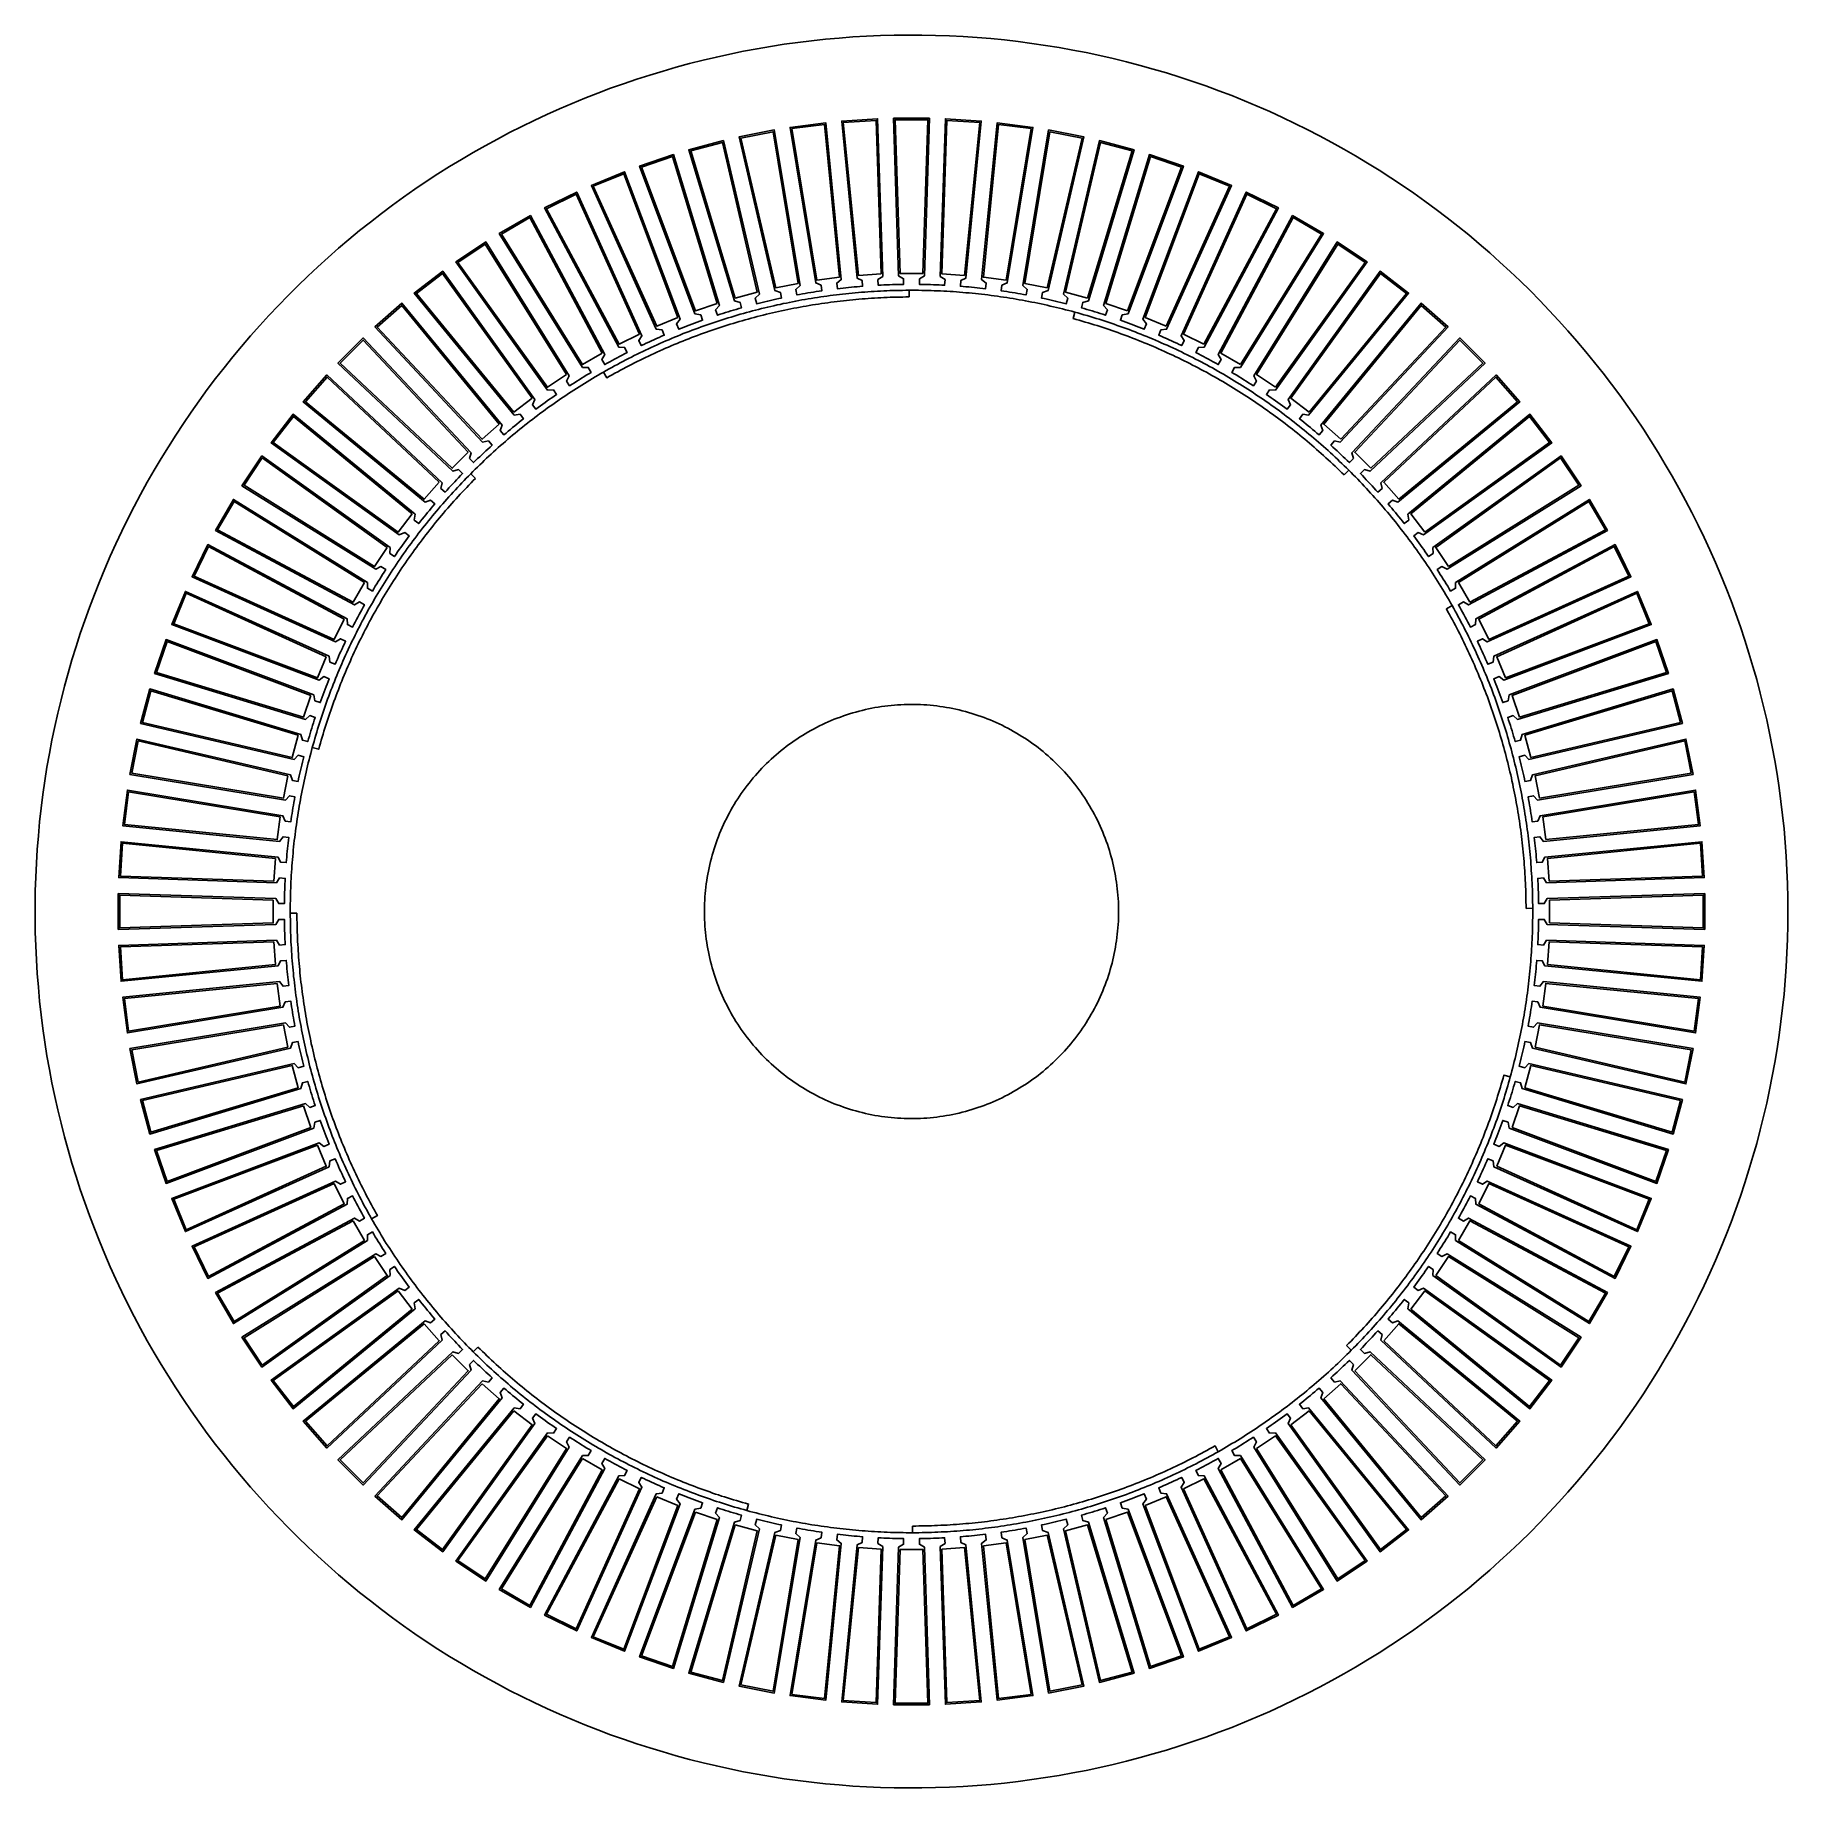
# Model space of a CAD drawing. Header units: metres. Extents: x -174 to 174, y -174 to 174.
import ezdxf

# ---------------------------------------------------------------- set-up
doc = ezdxf.new("R2010")
doc.units = ezdxf.units.M

msp = doc.modelspace()

# ---------------------------------------------------------------- linework, layer by layer
at = {"color": 255}
for points in [[(173.63, 0, 0), (173.6, 2.73, 0), (173.54, 5.47, 0), (173.43, 8.2, 0), (173.28, 10.93, 0), (173.09, 13.66, 0), (172.85, 16.38, 0), (172.57, 19.1, 0), (172.25, 21.82, 0), (171.88, 24.52, 0), (171.48, 27.23, 0), (171.03, 29.93, 0), (170.53, 32.61, 0), (170, 35.3, 0), (169.42, 37.97, 0), (168.8, 40.63, 0), (168.14, 43.28, 0), (167.44, 45.93, 0), (166.7, 48.56, 0), (165.91, 51.18, 0), (165.09, 53.78, 0), (164.22, 56.38, 0), (163.31, 58.95, 0), (162.36, 61.52, 0), (161.37, 64.07, 0), (160.34, 66.6, 0), (159.27, 69.12, 0), (158.17, 71.62, 0), (157.02, 74.1, 0), (155.83, 76.56, 0), (154.61, 79.01, 0), (153.34, 81.43, 0), (152.04, 83.84, 0), (150.7, 86.22, 0), (149.33, 88.58, 0), (147.91, 90.92, 0), (146.46, 93.24, 0), (144.98, 95.54, 0), (143.46, 97.81, 0), (141.9, 100.05, 0), (140.3, 102.28, 0), (138.68, 104.47, 0), (137.01, 106.64, 0), (135.32, 108.79, 0), (133.59, 110.9, 0), (131.83, 112.99, 0), (130.03, 115.06, 0), (128.2, 117.09, 0), (126.34, 119.09, 0), (124.45, 121.07, 0), (122.53, 123.01, 0), (120.58, 124.93, 0), (118.6, 126.81, 0), (116.58, 128.66, 0), (114.54, 130.48, 0), (112.47, 132.27, 0), (110.38, 134.02, 0), (108.25, 135.75, 0), (106.1, 137.43, 0), (103.93, 139.09, 0), (101.72, 140.71, 0), (99.49, 142.29, 0), (97.24, 143.84, 0), (94.96, 145.35, 0), (92.66, 146.83, 0), (90.34, 148.27, 0), (87.99, 149.68, 0), (85.63, 151.04, 0), (83.24, 152.37, 0), (80.83, 153.66, 0), (78.4, 154.92, 0), (75.95, 156.13, 0), (73.48, 157.31, 0), (70.99, 158.45, 0), (68.49, 159.55, 0), (65.97, 160.6, 0), (63.43, 161.62, 0), (60.88, 162.6, 0), (58.31, 163.54, 0), (55.73, 164.44, 0), (53.13, 165.3, 0), (50.52, 166.11, 0), (47.9, 166.89, 0), (45.27, 167.62, 0), (42.62, 168.31, 0), (39.97, 168.96, 0), (37.3, 169.57, 0), (34.63, 170.14, 0), (31.94, 170.66, 0), (29.25, 171.14, 0), (26.55, 171.58, 0), (23.85, 171.98, 0), (21.14, 172.33, 0), (18.42, 172.65, 0), (15.7, 172.91, 0), (12.98, 173.14, 0), (10.25, 173.32, 0), (7.52, 173.46, 0), (4.78, 173.56, 0), (2.05, 173.61, 0), (-0.68, 173.62, 0), (-3.42, 173.59, 0), (-6.15, 173.52, 0), (-8.88, 173.4, 0), (-11.61, 173.24, 0), (-14.34, 173.03, 0), (-17.06, 172.79, 0), (-19.78, 172.49, 0), (-22.49, 172.16, 0), (-25.2, 171.79, 0), (-27.9, 171.37, 0), (-30.6, 170.91, 0), (-33.29, 170.4, 0), (-35.96, 169.86, 0), (-38.64, 169.27, 0), (-41.3, 168.64, 0), (-43.95, 167.97, 0), (-46.59, 167.26, 0), (-49.21, 166.5, 0), (-51.83, 165.71, 0), (-54.43, 164.87, 0), (-57.02, 163.99, 0), (-59.6, 163.08, 0), (-62.16, 162.12, 0), (-64.7, 161.12, 0), (-67.23, 160.08, 0), (-69.74, 159, 0), (-72.24, 157.88, 0), (-74.72, 156.73, 0), (-77.18, 155.53, 0), (-79.61, 154.3, 0), (-82.03, 153.02, 0), (-84.43, 151.71, 0), (-86.81, 150.36, 0), (-89.17, 148.98, 0), (-91.5, 147.56, 0), (-93.82, 146.1, 0), (-96.11, 144.6, 0), (-98.37, 143.07, 0), (-100.61, 141.5, 0), (-102.83, 139.9, 0), (-105.02, 138.26, 0), (-107.18, 136.59, 0), (-109.32, 134.89, 0), (-111.43, 133.15, 0), (-113.51, 131.38, 0), (-115.57, 129.58, 0), (-117.59, 127.74, 0), (-119.59, 125.87, 0), (-121.56, 123.97, 0), (-123.49, 122.04, 0), (-125.4, 120.08, 0), (-127.28, 118.1, 0), (-129.12, 116.08, 0), (-130.93, 114.03, 0), (-132.71, 111.95, 0), (-134.46, 109.85, 0), (-136.17, 107.72, 0), (-137.85, 105.56, 0), (-139.5, 103.38, 0), (-141.11, 101.17, 0), (-142.68, 98.93, 0), (-144.22, 96.67, 0), (-145.73, 94.39, 0), (-147.19, 92.08, 0), (-148.63, 89.76, 0), (-150.02, 87.4, 0), (-151.38, 85.03, 0), (-152.7, 82.64, 0), (-153.98, 80.22, 0), (-155.23, 77.79, 0), (-156.43, 75.33, 0), (-157.6, 72.86, 0), (-158.73, 70.37, 0), (-159.81, 67.86, 0), (-160.86, 65.34, 0), (-161.87, 62.8, 0), (-162.84, 60.24, 0), (-163.77, 57.67, 0), (-164.66, 55.08, 0), (-165.5, 52.48, 0), (-166.31, 49.87, 0), (-167.07, 47.24, 0), (-167.8, 44.61, 0), (-168.48, 41.96, 0), (-169.12, 39.3, 0), (-169.72, 36.63, 0), (-170.27, 33.96, 0), (-170.79, 31.27, 0), (-171.26, 28.58, 0), (-171.69, 25.88, 0), (-172.07, 23.17, 0), (-172.42, 20.46, 0), (-172.72, 17.74, 0), (-172.97, 15.02, 0), (-173.19, 12.29, 0), (-173.36, 9.56, 0), (-173.49, 6.83, 0), (-173.58, 4.1, 0), (-173.62, 1.37, 0), (-173.62, -1.37, 0), (-173.58, -4.1, 0), (-173.49, -6.83, 0), (-173.36, -9.56, 0), (-173.19, -12.29, 0), (-172.97, -15.02, 0), (-172.72, -17.74, 0), (-172.42, -20.46, 0), (-172.07, -23.17, 0), (-171.69, -25.88, 0), (-171.26, -28.58, 0), (-170.79, -31.27, 0), (-170.27, -33.96, 0), (-169.72, -36.63, 0), (-169.12, -39.3, 0), (-168.48, -41.96, 0), (-167.8, -44.61, 0), (-167.07, -47.24, 0), (-166.31, -49.87, 0), (-165.5, -52.48, 0), (-164.66, -55.08, 0), (-163.77, -57.67, 0), (-162.84, -60.24, 0), (-161.87, -62.8, 0), (-160.86, -65.34, 0), (-159.81, -67.86, 0), (-158.73, -70.37, 0), (-157.6, -72.86, 0), (-156.43, -75.33, 0), (-155.23, -77.79, 0), (-153.98, -80.22, 0), (-152.7, -82.64, 0), (-151.38, -85.03, 0), (-150.02, -87.4, 0), (-148.63, -89.76, 0), (-147.19, -92.08, 0), (-145.73, -94.39, 0), (-144.22, -96.67, 0), (-142.68, -98.93, 0), (-141.11, -101.17, 0), (-139.5, -103.38, 0), (-137.85, -105.56, 0), (-136.17, -107.72, 0), (-134.46, -109.85, 0), (-132.71, -111.95, 0), (-130.93, -114.03, 0), (-129.12, -116.08, 0), (-127.28, -118.1, 0), (-125.4, -120.08, 0), (-123.49, -122.04, 0), (-121.56, -123.97, 0), (-119.59, -125.87, 0), (-117.59, -127.74, 0), (-115.57, -129.58, 0), (-113.51, -131.38, 0), (-111.43, -133.15, 0), (-109.32, -134.89, 0), (-107.18, -136.59, 0), (-105.02, -138.26, 0), (-102.83, -139.9, 0), (-100.61, -141.5, 0), (-98.37, -143.07, 0), (-96.11, -144.6, 0), (-93.82, -146.1, 0), (-91.5, -147.56, 0), (-89.17, -148.98, 0), (-86.81, -150.36, 0), (-84.43, -151.71, 0), (-82.03, -153.02, 0), (-79.61, -154.3, 0), (-77.18, -155.53, 0), (-74.72, -156.73, 0), (-72.24, -157.88, 0), (-69.74, -159, 0), (-67.23, -160.08, 0), (-64.7, -161.12, 0), (-62.16, -162.12, 0), (-59.6, -163.08, 0), (-57.02, -163.99, 0), (-54.43, -164.87, 0), (-51.83, -165.71, 0), (-49.21, -166.5, 0), (-46.59, -167.26, 0), (-43.95, -167.97, 0), (-41.3, -168.64, 0), (-38.64, -169.27, 0), (-35.96, -169.86, 0), (-33.29, -170.4, 0), (-30.6, -170.91, 0), (-27.9, -171.37, 0), (-25.2, -171.79, 0), (-22.49, -172.16, 0), (-19.78, -172.49, 0), (-17.06, -172.79, 0), (-14.34, -173.03, 0), (-11.61, -173.24, 0), (-8.88, -173.4, 0), (-6.15, -173.52, 0), (-3.42, -173.59, 0), (-0.68, -173.62, 0), (2.05, -173.61, 0), (4.78, -173.56, 0), (7.52, -173.46, 0), (10.25, -173.32, 0), (12.98, -173.14, 0), (15.7, -172.91, 0), (18.42, -172.65, 0), (21.14, -172.33, 0), (23.85, -171.98, 0), (26.55, -171.58, 0), (29.25, -171.14, 0), (31.94, -170.66, 0), (34.63, -170.14, 0), (37.3, -169.57, 0), (39.97, -168.96, 0), (42.62, -168.31, 0), (45.27, -167.62, 0), (47.9, -166.89, 0), (50.52, -166.11, 0), (53.13, -165.3, 0), (55.73, -164.44, 0), (58.31, -163.54, 0), (60.88, -162.6, 0), (63.43, -161.62, 0), (65.97, -160.6, 0), (68.49, -159.55, 0), (70.99, -158.45, 0), (73.48, -157.31, 0), (75.95, -156.13, 0), (78.4, -154.92, 0), (80.83, -153.66, 0), (83.24, -152.37, 0), (85.63, -151.04, 0), (87.99, -149.68, 0), (90.34, -148.27, 0), (92.66, -146.83, 0), (94.96, -145.35, 0), (97.24, -143.84, 0), (99.49, -142.29, 0), (101.72, -140.71, 0), (103.93, -139.09, 0), (106.1, -137.43, 0), (108.25, -135.75, 0), (110.38, -134.02, 0), (112.47, -132.27, 0), (114.54, -130.48, 0), (116.58, -128.66, 0), (118.6, -126.81, 0), (120.58, -124.93, 0), (122.53, -123.01, 0), (124.45, -121.07, 0), (126.34, -119.09, 0), (128.2, -117.09, 0), (130.03, -115.06, 0), (131.83, -112.99, 0), (133.59, -110.9, 0), (135.32, -108.79, 0), (137.01, -106.64, 0), (138.68, -104.47, 0), (140.3, -102.28, 0), (141.9, -100.05, 0), (143.46, -97.81, 0), (144.98, -95.54, 0), (146.46, -93.24, 0), (147.91, -90.92, 0), (149.33, -88.58, 0), (150.7, -86.22, 0), (152.04, -83.84, 0), (153.34, -81.43, 0), (154.61, -79.01, 0), (155.83, -76.56, 0), (157.02, -74.1, 0), (158.17, -71.62, 0), (159.27, -69.12, 0), (160.34, -66.6, 0), (161.37, -64.07, 0), (162.36, -61.52, 0), (163.31, -58.95, 0), (164.22, -56.38, 0), (165.09, -53.78, 0), (165.91, -51.18, 0), (166.7, -48.56, 0), (167.44, -45.93, 0), (168.14, -43.28, 0), (168.8, -40.63, 0), (169.42, -37.97, 0), (170, -35.3, 0), (170.53, -32.61, 0), (171.03, -29.93, 0), (171.48, -27.23, 0), (171.88, -24.52, 0), (172.25, -21.82, 0), (172.57, -19.1, 0), (172.85, -16.38, 0), (173.09, -13.66, 0), (173.28, -10.93, 0), (173.43, -8.2, 0), (173.54, -5.47, 0), (173.6, -2.73, 0), (173.63, 0, 0)], [(1.56, 125.35, 0), (2.56, 125.92, 0), (3.56, 157.15, 0), (-3.56, 157.15, 0), (-2.56, 125.92, 0), (-1.56, 125.35, 0), (-1.56, 124.23, 0), (-2.11, 124.22, 0), (-2.67, 124.21, 0), (-3.23, 124.19, 0), (-3.79, 124.18, 0), (-4.34, 124.16, 0), (-4.9, 124.14, 0), (-5.46, 124.12, 0), (-6.01, 124.09, 0), (-6.57, 124.06, 0), (-6.65, 125.18, 0), (-5.68, 125.82, 0), (-6.73, 157.04, 0), (-13.83, 156.58, 0), (-10.79, 125.49, 0), (-9.75, 124.97, 0), (-9.68, 123.86, 0), (-10.23, 123.81, 0), (-10.79, 123.77, 0), (-11.34, 123.72, 0), (-11.9, 123.66, 0), (-12.45, 123.61, 0), (-13.01, 123.55, 0), (-13.56, 123.49, 0), (-14.12, 123.43, 0), (-14.67, 123.37, 0), (-14.82, 124.48, 0), (-13.9, 125.18, 0), (-16.99, 156.26, 0), (-24.04, 155.34, 0), (-18.97, 124.51, 0), (-17.9, 124.07, 0), (-17.76, 122.96, 0), (-18.31, 122.88, 0), (-18.86, 122.8, 0), (-19.41, 122.71, 0), (-19.96, 122.62, 0), (-20.51, 122.53, 0), (-21.06, 122.44, 0), (-21.61, 122.34, 0), (-22.16, 122.24, 0), (-22.71, 122.14, 0), (-22.93, 123.24, 0), (-22.06, 124, 0), (-27.17, 154.82, 0), (-34.15, 153.43, 0), (-27.07, 123, 0), (-25.98, 122.63, 0), (-25.76, 121.53, 0), (-26.31, 121.42, 0), (-26.85, 121.3, 0), (-27.4, 121.18, 0), (-27.94, 121.05, 0), (-28.48, 120.93, 0), (-29.02, 120.8, 0), (-29.57, 120.67, 0), (-30.11, 120.53, 0), (-30.65, 120.4, 0), (-30.94, 121.48, 0), (-30.12, 122.29, 0), (-37.24, 152.71, 0), (-44.11, 150.87, 0), (-35.06, 120.97, 0), (-33.94, 120.67, 0), (-33.66, 119.59, 0), (-34.19, 119.44, 0), (-34.73, 119.28, 0), (-35.26, 119.13, 0), (-35.8, 118.97, 0), (-36.33, 118.8, 0), (-36.86, 118.64, 0), (-37.4, 118.47, 0), (-37.93, 118.3, 0), (-38.46, 118.13, 0), (-38.82, 119.19, 0), (-38.06, 120.06, 0), (-47.15, 149.95, 0), (-53.88, 147.66, 0), (-42.9, 118.42, 0), (-41.76, 118.19, 0), (-41.4, 117.13, 0), (-41.93, 116.95, 0), (-42.45, 116.76, 0), (-42.98, 116.56, 0), (-43.5, 116.37, 0), (-44.02, 116.17, 0), (-44.54, 115.98, 0), (-45.06, 115.77, 0), (-45.58, 115.57, 0), (-46.1, 115.36, 0), (-46.53, 116.4, 0), (-45.83, 117.32, 0), (-56.85, 146.54, 0), (-63.42, 143.82, 0), (-50.55, 115.36, 0), (-49.41, 115.21, 0), (-48.98, 114.17, 0), (-49.49, 113.95, 0), (-50, 113.73, 0), (-50.51, 113.5, 0), (-51.02, 113.28, 0), (-51.53, 113.05, 0), (-52.03, 112.81, 0), (-52.54, 112.58, 0), (-53.04, 112.34, 0), (-53.55, 112.1, 0), (-54.04, 113.11, 0), (-53.4, 114.07, 0), (-66.31, 142.51, 0), (-72.69, 139.37, 0), (-57.99, 111.81, 0), (-56.83, 111.73, 0), (-56.34, 110.73, 0), (-56.84, 110.47, 0), (-57.33, 110.22, 0), (-57.83, 109.96, 0), (-58.32, 109.7, 0), (-58.81, 109.43, 0), (-59.3, 109.17, 0), (-59.79, 108.9, 0), (-60.28, 108.63, 0), (-60.77, 108.36, 0), (-61.32, 109.33, 0), (-60.75, 110.33, 0), (-75.49, 137.87, 0), (-81.65, 134.31, 0), (-65.17, 107.77, 0), (-64.02, 107.77, 0), (-63.46, 106.8, 0), (-63.94, 106.52, 0), (-64.42, 106.23, 0), (-64.89, 105.94, 0), (-65.37, 105.65, 0), (-65.84, 105.35, 0), (-66.31, 105.06, 0), (-66.78, 104.76, 0), (-67.25, 104.46, 0), (-67.72, 104.15, 0), (-68.34, 105.09, 0), (-67.83, 106.12, 0), (-84.35, 132.64, 0), (-90.26, 128.69, 0), (-72.08, 103.28, 0), (-70.93, 103.36, 0), (-70.31, 102.43, 0), (-70.77, 102.11, 0), (-71.23, 101.79, 0), (-71.68, 101.47, 0), (-72.14, 101.15, 0), (-72.59, 100.82, 0), (-73.04, 100.49, 0), (-73.49, 100.17, 0), (-73.94, 99.83, 0), (-74.39, 99.5, 0), (-75.07, 100.39, 0), (-74.63, 101.46, 0), (-92.84, 126.84, 0), (-98.49, 122.51, 0), (-78.68, 98.34, 0), (-77.54, 98.5, 0), (-76.86, 97.61, 0), (-77.3, 97.26, 0), (-77.73, 96.91, 0), (-78.17, 96.56, 0), (-78.6, 96.21, 0), (-79.03, 95.86, 0), (-79.46, 95.5, 0), (-79.89, 95.14, 0), (-80.31, 94.79, 0), (-80.74, 94.42, 0), (-81.48, 95.27, 0), (-81.1, 96.36, 0), (-100.94, 120.49, 0), (-106.29, 115.8, 0), (-84.95, 92.99, 0), (-83.82, 93.21, 0), (-83.08, 92.37, 0), (-83.49, 92, 0), (-83.9, 91.62, 0), (-84.31, 91.24, 0), (-84.72, 90.87, 0), (-85.13, 90.48, 0), (-85.53, 90.1, 0), (-85.94, 89.72, 0), (-86.34, 89.33, 0), (-86.74, 88.94, 0), (-87.53, 89.73, 0), (-87.23, 90.85, 0), (-108.6, 113.63, 0), (-113.63, 108.6, 0), (-90.85, 87.23, 0), (-89.73, 87.53, 0), (-88.94, 86.74, 0), (-89.33, 86.34, 0), (-89.72, 85.94, 0), (-90.1, 85.53, 0), (-90.48, 85.13, 0), (-90.87, 84.72, 0), (-91.24, 84.31, 0), (-91.62, 83.9, 0), (-92, 83.49, 0), (-92.37, 83.08, 0), (-93.21, 83.82, 0), (-92.99, 84.95, 0), (-115.8, 106.29, 0), (-120.49, 100.94, 0), (-96.36, 81.1, 0), (-95.27, 81.48, 0), (-94.42, 80.74, 0), (-94.79, 80.31, 0), (-95.14, 79.89, 0), (-95.5, 79.46, 0), (-95.86, 79.03, 0), (-96.21, 78.6, 0), (-96.56, 78.17, 0), (-96.91, 77.73, 0), (-97.26, 77.3, 0), (-97.61, 76.86, 0), (-98.5, 77.54, 0), (-98.34, 78.68, 0), (-122.51, 98.49, 0), (-126.84, 92.84, 0), (-101.46, 74.63, 0), (-100.39, 75.07, 0), (-99.5, 74.39, 0), (-99.83, 73.94, 0), (-100.17, 73.49, 0), (-100.49, 73.04, 0), (-100.82, 72.59, 0), (-101.15, 72.14, 0), (-101.47, 71.68, 0), (-101.79, 71.23, 0), (-102.11, 70.77, 0), (-102.43, 70.31, 0), (-103.36, 70.93, 0), (-103.28, 72.08, 0), (-128.69, 90.26, 0), (-132.64, 84.35, 0), (-106.12, 67.83, 0), (-105.09, 68.34, 0), (-104.15, 67.72, 0), (-104.46, 67.25, 0), (-104.76, 66.78, 0), (-105.06, 66.31, 0), (-105.35, 65.84, 0), (-105.65, 65.37, 0), (-105.94, 64.89, 0), (-106.23, 64.42, 0), (-106.52, 63.94, 0), (-106.8, 63.46, 0), (-107.77, 64.02, 0), (-107.77, 65.17, 0), (-134.31, 81.65, 0), (-137.87, 75.49, 0), (-110.33, 60.75, 0), (-109.33, 61.32, 0), (-108.36, 60.77, 0), (-108.63, 60.28, 0), (-108.9, 59.79, 0), (-109.17, 59.3, 0), (-109.43, 58.81, 0), (-109.7, 58.32, 0), (-109.96, 57.83, 0), (-110.22, 57.33, 0), (-110.47, 56.84, 0), (-110.73, 56.34, 0), (-111.73, 56.83, 0), (-111.81, 57.99, 0), (-139.37, 72.69, 0), (-142.51, 66.31, 0), (-114.07, 53.4, 0), (-113.11, 54.04, 0), (-112.1, 53.55, 0), (-112.34, 53.04, 0), (-112.58, 52.54, 0), (-112.81, 52.03, 0), (-113.05, 51.53, 0), (-113.28, 51.02, 0), (-113.5, 50.51, 0), (-113.73, 50, 0), (-113.95, 49.49, 0), (-114.17, 48.98, 0), (-115.21, 49.41, 0), (-115.36, 50.55, 0), (-143.82, 63.42, 0), (-146.54, 56.85, 0), (-117.32, 45.83, 0), (-116.4, 46.53, 0), (-115.36, 46.1, 0), (-115.57, 45.58, 0), (-115.77, 45.06, 0), (-115.98, 44.54, 0), (-116.17, 44.02, 0), (-116.37, 43.5, 0), (-116.56, 42.98, 0), (-116.76, 42.45, 0), (-116.95, 41.93, 0), (-117.13, 41.4, 0), (-118.19, 41.76, 0), (-118.42, 42.9, 0), (-147.66, 53.88, 0), (-149.95, 47.15, 0), (-120.06, 38.06, 0), (-119.19, 38.82, 0), (-118.13, 38.46, 0), (-118.3, 37.93, 0), (-118.47, 37.4, 0), (-118.64, 36.86, 0), (-118.8, 36.33, 0), (-118.97, 35.8, 0), (-119.13, 35.26, 0), (-119.28, 34.73, 0), (-119.44, 34.19, 0), (-119.59, 33.66, 0), (-120.67, 33.94, 0), (-120.97, 35.06, 0), (-150.87, 44.11, 0), (-152.71, 37.24, 0), (-122.29, 30.12, 0), (-121.48, 30.94, 0), (-120.4, 30.65, 0), (-120.53, 30.11, 0), (-120.67, 29.57, 0), (-120.8, 29.02, 0), (-120.93, 28.48, 0), (-121.05, 27.94, 0), (-121.18, 27.4, 0), (-121.3, 26.85, 0), (-121.42, 26.31, 0), (-121.53, 25.76, 0), (-122.63, 25.98, 0), (-123, 27.07, 0), (-153.43, 34.15, 0), (-154.82, 27.17, 0), (-124, 22.06, 0), (-123.24, 22.93, 0), (-122.14, 22.71, 0), (-122.24, 22.16, 0), (-122.34, 21.61, 0), (-122.44, 21.06, 0), (-122.53, 20.51, 0), (-122.62, 19.96, 0), (-122.71, 19.41, 0), (-122.8, 18.86, 0), (-122.88, 18.31, 0), (-122.96, 17.76, 0), (-124.07, 17.9, 0), (-124.51, 18.97, 0), (-155.34, 24.04, 0), (-156.26, 16.99, 0), (-125.18, 13.9, 0), (-124.48, 14.82, 0), (-123.37, 14.67, 0), (-123.43, 14.12, 0), (-123.49, 13.56, 0), (-123.55, 13.01, 0), (-123.61, 12.45, 0), (-123.66, 11.9, 0), (-123.72, 11.34, 0), (-123.77, 10.79, 0), (-123.81, 10.23, 0), (-123.86, 9.68, 0), (-124.97, 9.75, 0), (-125.49, 10.79, 0), (-156.58, 13.83, 0), (-157.04, 6.73, 0), (-125.82, 5.68, 0), (-125.18, 6.65, 0), (-124.06, 6.57, 0), (-124.09, 6.01, 0), (-124.12, 5.46, 0), (-124.14, 4.9, 0), (-124.16, 4.34, 0), (-124.18, 3.79, 0), (-124.19, 3.23, 0), (-124.21, 2.67, 0), (-124.22, 2.11, 0), (-124.23, 1.56, 0), (-125.35, 1.56, 0), (-125.92, 2.56, 0), (-157.15, 3.56, 0), (-157.15, -3.56, 0), (-125.92, -2.56, 0), (-125.35, -1.56, 0), (-124.23, -1.56, 0), (-124.22, -2.11, 0), (-124.21, -2.67, 0), (-124.19, -3.23, 0), (-124.18, -3.79, 0), (-124.16, -4.34, 0), (-124.14, -4.9, 0), (-124.12, -5.46, 0), (-124.09, -6.01, 0), (-124.06, -6.57, 0), (-125.18, -6.65, 0), (-125.82, -5.68, 0), (-157.04, -6.73, 0), (-156.58, -13.83, 0), (-125.49, -10.79, 0), (-124.97, -9.75, 0), (-123.86, -9.68, 0), (-123.81, -10.23, 0), (-123.77, -10.79, 0), (-123.72, -11.34, 0), (-123.66, -11.9, 0), (-123.61, -12.45, 0), (-123.55, -13.01, 0), (-123.49, -13.56, 0), (-123.43, -14.12, 0), (-123.37, -14.67, 0), (-124.48, -14.82, 0), (-125.18, -13.9, 0), (-156.26, -16.99, 0), (-155.34, -24.04, 0), (-124.51, -18.97, 0), (-124.07, -17.9, 0), (-122.96, -17.76, 0), (-122.88, -18.31, 0), (-122.8, -18.86, 0), (-122.71, -19.41, 0), (-122.62, -19.96, 0), (-122.53, -20.51, 0), (-122.44, -21.06, 0), (-122.34, -21.61, 0), (-122.24, -22.16, 0), (-122.14, -22.71, 0), (-123.24, -22.93, 0), (-124, -22.06, 0), (-154.82, -27.17, 0), (-153.43, -34.15, 0), (-123, -27.07, 0), (-122.63, -25.98, 0), (-121.53, -25.76, 0), (-121.42, -26.31, 0), (-121.3, -26.85, 0), (-121.18, -27.4, 0), (-121.05, -27.94, 0), (-120.93, -28.48, 0), (-120.8, -29.02, 0), (-120.67, -29.57, 0), (-120.53, -30.11, 0), (-120.4, -30.65, 0), (-121.48, -30.94, 0), (-122.29, -30.12, 0), (-152.71, -37.24, 0), (-150.87, -44.11, 0), (-120.97, -35.06, 0), (-120.67, -33.94, 0), (-119.59, -33.66, 0), (-119.44, -34.19, 0), (-119.28, -34.73, 0), (-119.13, -35.26, 0), (-118.97, -35.8, 0), (-118.8, -36.33, 0), (-118.64, -36.86, 0), (-118.47, -37.4, 0), (-118.3, -37.93, 0), (-118.13, -38.46, 0), (-119.19, -38.82, 0), (-120.06, -38.06, 0), (-149.95, -47.15, 0), (-147.66, -53.88, 0), (-118.42, -42.9, 0), (-118.19, -41.76, 0), (-117.13, -41.4, 0), (-116.95, -41.93, 0), (-116.76, -42.45, 0), (-116.56, -42.98, 0), (-116.37, -43.5, 0), (-116.17, -44.02, 0), (-115.98, -44.54, 0), (-115.77, -45.06, 0), (-115.57, -45.58, 0), (-115.36, -46.1, 0), (-116.4, -46.53, 0), (-117.32, -45.83, 0), (-146.54, -56.85, 0), (-143.82, -63.42, 0), (-115.36, -50.55, 0), (-115.21, -49.41, 0), (-114.17, -48.98, 0), (-113.95, -49.49, 0), (-113.73, -50, 0), (-113.5, -50.51, 0), (-113.28, -51.02, 0), (-113.05, -51.53, 0), (-112.81, -52.03, 0), (-112.58, -52.54, 0), (-112.34, -53.04, 0), (-112.1, -53.55, 0), (-113.11, -54.04, 0), (-114.07, -53.4, 0), (-142.51, -66.31, 0), (-139.37, -72.69, 0), (-111.81, -57.99, 0), (-111.73, -56.83, 0), (-110.73, -56.34, 0), (-110.47, -56.84, 0), (-110.22, -57.33, 0), (-109.96, -57.83, 0), (-109.7, -58.32, 0), (-109.43, -58.81, 0), (-109.17, -59.3, 0), (-108.9, -59.79, 0), (-108.63, -60.28, 0), (-108.36, -60.77, 0), (-109.33, -61.32, 0), (-110.33, -60.75, 0), (-137.87, -75.49, 0), (-134.31, -81.65, 0), (-107.77, -65.17, 0), (-107.77, -64.02, 0), (-106.8, -63.46, 0), (-106.52, -63.94, 0), (-106.23, -64.42, 0), (-105.94, -64.89, 0), (-105.65, -65.37, 0), (-105.35, -65.84, 0), (-105.06, -66.31, 0), (-104.76, -66.78, 0), (-104.46, -67.25, 0), (-104.15, -67.72, 0), (-105.09, -68.34, 0), (-106.12, -67.83, 0), (-132.64, -84.35, 0), (-128.69, -90.26, 0), (-103.28, -72.08, 0), (-103.36, -70.93, 0), (-102.43, -70.31, 0), (-102.11, -70.77, 0), (-101.79, -71.23, 0), (-101.47, -71.68, 0), (-101.15, -72.14, 0), (-100.82, -72.59, 0), (-100.49, -73.04, 0), (-100.17, -73.49, 0), (-99.83, -73.94, 0), (-99.5, -74.39, 0), (-100.39, -75.07, 0), (-101.46, -74.63, 0), (-126.84, -92.84, 0), (-122.51, -98.49, 0), (-98.34, -78.68, 0), (-98.5, -77.54, 0), (-97.61, -76.86, 0), (-97.26, -77.3, 0), (-96.91, -77.73, 0), (-96.56, -78.17, 0), (-96.21, -78.6, 0), (-95.86, -79.03, 0), (-95.5, -79.46, 0), (-95.14, -79.89, 0), (-94.79, -80.31, 0), (-94.42, -80.74, 0), (-95.27, -81.48, 0), (-96.36, -81.1, 0), (-120.49, -100.94, 0), (-115.8, -106.29, 0), (-92.99, -84.95, 0), (-93.21, -83.82, 0), (-92.37, -83.08, 0), (-92, -83.49, 0), (-91.62, -83.9, 0), (-91.24, -84.31, 0), (-90.87, -84.72, 0), (-90.48, -85.13, 0), (-90.1, -85.53, 0), (-89.72, -85.94, 0), (-89.33, -86.34, 0), (-88.94, -86.74, 0), (-89.73, -87.53, 0), (-90.85, -87.23, 0), (-113.63, -108.6, 0), (-108.6, -113.63, 0), (-87.23, -90.85, 0), (-87.53, -89.73, 0), (-86.74, -88.94, 0), (-86.34, -89.33, 0), (-85.94, -89.72, 0), (-85.53, -90.1, 0), (-85.13, -90.48, 0), (-84.72, -90.87, 0), (-84.31, -91.24, 0), (-83.9, -91.62, 0), (-83.49, -92, 0), (-83.08, -92.37, 0), (-83.82, -93.21, 0), (-84.95, -92.99, 0), (-106.29, -115.8, 0), (-100.94, -120.49, 0), (-81.1, -96.36, 0), (-81.48, -95.27, 0), (-80.74, -94.42, 0), (-80.31, -94.79, 0), (-79.89, -95.14, 0), (-79.46, -95.5, 0), (-79.03, -95.86, 0), (-78.6, -96.21, 0), (-78.17, -96.56, 0), (-77.73, -96.91, 0), (-77.3, -97.26, 0), (-76.86, -97.61, 0), (-77.54, -98.5, 0), (-78.68, -98.34, 0), (-98.49, -122.51, 0), (-92.84, -126.84, 0), (-74.63, -101.46, 0), (-75.07, -100.39, 0), (-74.39, -99.5, 0), (-73.94, -99.83, 0), (-73.49, -100.17, 0), (-73.04, -100.49, 0), (-72.59, -100.82, 0), (-72.14, -101.15, 0), (-71.68, -101.47, 0), (-71.23, -101.79, 0), (-70.77, -102.11, 0), (-70.31, -102.43, 0), (-70.93, -103.36, 0), (-72.08, -103.28, 0), (-90.26, -128.69, 0), (-84.35, -132.64, 0), (-67.83, -106.12, 0), (-68.34, -105.09, 0), (-67.72, -104.15, 0), (-67.25, -104.46, 0), (-66.78, -104.76, 0), (-66.31, -105.06, 0), (-65.84, -105.35, 0), (-65.37, -105.65, 0), (-64.89, -105.94, 0), (-64.42, -106.23, 0), (-63.94, -106.52, 0), (-63.46, -106.8, 0), (-64.02, -107.77, 0), (-65.17, -107.77, 0), (-81.65, -134.31, 0), (-75.49, -137.87, 0), (-60.75, -110.33, 0), (-61.32, -109.33, 0), (-60.77, -108.36, 0), (-60.28, -108.63, 0), (-59.79, -108.9, 0), (-59.3, -109.17, 0), (-58.81, -109.43, 0), (-58.32, -109.7, 0), (-57.83, -109.96, 0), (-57.33, -110.22, 0), (-56.84, -110.47, 0), (-56.34, -110.73, 0), (-56.83, -111.73, 0), (-57.99, -111.81, 0), (-72.69, -139.37, 0), (-66.31, -142.51, 0), (-53.4, -114.07, 0), (-54.04, -113.11, 0), (-53.55, -112.1, 0), (-53.04, -112.34, 0), (-52.54, -112.58, 0), (-52.03, -112.81, 0), (-51.53, -113.05, 0), (-51.02, -113.28, 0), (-50.51, -113.5, 0), (-50, -113.73, 0), (-49.49, -113.95, 0), (-48.98, -114.17, 0), (-49.41, -115.21, 0), (-50.55, -115.36, 0), (-63.42, -143.82, 0), (-56.85, -146.54, 0), (-45.83, -117.32, 0), (-46.53, -116.4, 0), (-46.1, -115.36, 0), (-45.58, -115.57, 0), (-45.06, -115.77, 0), (-44.54, -115.98, 0), (-44.02, -116.17, 0), (-43.5, -116.37, 0), (-42.98, -116.56, 0), (-42.45, -116.76, 0), (-41.93, -116.95, 0), (-41.4, -117.13, 0), (-41.76, -118.19, 0), (-42.9, -118.42, 0), (-53.88, -147.66, 0), (-47.15, -149.95, 0), (-38.06, -120.06, 0), (-38.82, -119.19, 0), (-38.46, -118.13, 0), (-37.93, -118.3, 0), (-37.4, -118.47, 0), (-36.86, -118.64, 0), (-36.33, -118.8, 0), (-35.8, -118.97, 0), (-35.26, -119.13, 0), (-34.73, -119.28, 0), (-34.19, -119.44, 0), (-33.66, -119.59, 0), (-33.94, -120.67, 0), (-35.06, -120.97, 0), (-44.11, -150.87, 0), (-37.24, -152.71, 0), (-30.12, -122.29, 0), (-30.94, -121.48, 0), (-30.65, -120.4, 0), (-30.11, -120.53, 0), (-29.57, -120.67, 0), (-29.02, -120.8, 0), (-28.48, -120.93, 0), (-27.94, -121.05, 0), (-27.4, -121.18, 0), (-26.85, -121.3, 0), (-26.31, -121.42, 0), (-25.76, -121.53, 0), (-25.98, -122.63, 0), (-27.07, -123, 0), (-34.15, -153.43, 0), (-27.17, -154.82, 0), (-22.06, -124, 0), (-22.93, -123.24, 0), (-22.71, -122.14, 0), (-22.16, -122.24, 0), (-21.61, -122.34, 0), (-21.06, -122.44, 0), (-20.51, -122.53, 0), (-19.96, -122.62, 0), (-19.41, -122.71, 0), (-18.86, -122.8, 0), (-18.31, -122.88, 0), (-17.76, -122.96, 0), (-17.9, -124.07, 0), (-18.97, -124.51, 0), (-24.04, -155.34, 0), (-16.99, -156.26, 0), (-13.9, -125.18, 0), (-14.82, -124.48, 0), (-14.67, -123.37, 0), (-14.12, -123.43, 0), (-13.56, -123.49, 0), (-13.01, -123.55, 0), (-12.45, -123.61, 0), (-11.9, -123.66, 0), (-11.34, -123.72, 0), (-10.79, -123.77, 0), (-10.23, -123.81, 0), (-9.68, -123.86, 0), (-9.75, -124.97, 0), (-10.79, -125.49, 0), (-13.83, -156.58, 0), (-6.73, -157.04, 0), (-5.68, -125.82, 0), (-6.65, -125.18, 0), (-6.57, -124.06, 0), (-6.01, -124.09, 0), (-5.46, -124.12, 0), (-4.9, -124.14, 0), (-4.34, -124.16, 0), (-3.79, -124.18, 0), (-3.23, -124.19, 0), (-2.67, -124.21, 0), (-2.11, -124.22, 0), (-1.56, -124.23, 0), (-1.56, -125.35, 0), (-2.56, -125.92, 0), (-3.56, -157.15, 0), (3.56, -157.15, 0), (2.56, -125.92, 0), (1.56, -125.35, 0), (1.56, -124.23, 0), (2.11, -124.22, 0), (2.67, -124.21, 0), (3.23, -124.19, 0), (3.79, -124.18, 0), (4.34, -124.16, 0), (4.9, -124.14, 0), (5.46, -124.12, 0), (6.01, -124.09, 0), (6.57, -124.06, 0), (6.65, -125.18, 0), (5.68, -125.82, 0), (6.73, -157.04, 0), (13.83, -156.58, 0), (10.79, -125.49, 0), (9.75, -124.97, 0), (9.68, -123.86, 0), (10.23, -123.81, 0), (10.79, -123.77, 0), (11.34, -123.72, 0), (11.9, -123.66, 0), (12.45, -123.61, 0), (13.01, -123.55, 0), (13.56, -123.49, 0), (14.12, -123.43, 0), (14.67, -123.37, 0), (14.82, -124.48, 0), (13.9, -125.18, 0), (16.99, -156.26, 0), (24.04, -155.34, 0), (18.97, -124.51, 0), (17.9, -124.07, 0), (17.76, -122.96, 0), (18.31, -122.88, 0), (18.86, -122.8, 0), (19.41, -122.71, 0), (19.96, -122.62, 0), (20.51, -122.53, 0), (21.06, -122.44, 0), (21.61, -122.34, 0), (22.16, -122.24, 0), (22.71, -122.14, 0), (22.93, -123.24, 0), (22.06, -124, 0), (27.17, -154.82, 0), (34.15, -153.43, 0), (27.07, -123, 0), (25.98, -122.63, 0), (25.76, -121.53, 0), (26.31, -121.42, 0), (26.85, -121.3, 0), (27.4, -121.18, 0), (27.94, -121.05, 0), (28.48, -120.93, 0), (29.02, -120.8, 0), (29.57, -120.67, 0), (30.11, -120.53, 0), (30.65, -120.4, 0), (30.94, -121.48, 0), (30.12, -122.29, 0), (37.24, -152.71, 0), (44.11, -150.87, 0), (35.06, -120.97, 0), (33.94, -120.67, 0), (33.66, -119.59, 0), (34.19, -119.44, 0), (34.73, -119.28, 0), (35.26, -119.13, 0), (35.8, -118.97, 0), (36.33, -118.8, 0), (36.86, -118.64, 0), (37.4, -118.47, 0), (37.93, -118.3, 0), (38.46, -118.13, 0), (38.82, -119.19, 0), (38.06, -120.06, 0), (47.15, -149.95, 0), (53.88, -147.66, 0), (42.9, -118.42, 0), (41.76, -118.19, 0), (41.4, -117.13, 0), (41.93, -116.95, 0), (42.45, -116.76, 0), (42.98, -116.56, 0), (43.5, -116.37, 0), (44.02, -116.17, 0), (44.54, -115.98, 0), (45.06, -115.77, 0), (45.58, -115.57, 0), (46.1, -115.36, 0), (46.53, -116.4, 0), (45.83, -117.32, 0), (56.85, -146.54, 0), (63.42, -143.82, 0), (50.55, -115.36, 0), (49.41, -115.21, 0), (48.98, -114.17, 0), (49.49, -113.95, 0), (50, -113.73, 0), (50.51, -113.5, 0), (51.02, -113.28, 0), (51.53, -113.05, 0), (52.03, -112.81, 0), (52.54, -112.58, 0), (53.04, -112.34, 0), (53.55, -112.1, 0), (54.04, -113.11, 0), (53.4, -114.07, 0), (66.31, -142.51, 0), (72.69, -139.37, 0), (57.99, -111.81, 0), (56.83, -111.73, 0), (56.34, -110.73, 0), (56.84, -110.47, 0), (57.33, -110.22, 0), (57.83, -109.96, 0), (58.32, -109.7, 0), (58.81, -109.43, 0), (59.3, -109.17, 0), (59.79, -108.9, 0), (60.28, -108.63, 0), (60.77, -108.36, 0), (61.32, -109.33, 0), (60.75, -110.33, 0), (75.49, -137.87, 0), (81.65, -134.31, 0), (65.17, -107.77, 0), (64.02, -107.77, 0), (63.46, -106.8, 0), (63.94, -106.52, 0), (64.42, -106.23, 0), (64.89, -105.94, 0), (65.37, -105.65, 0), (65.84, -105.35, 0), (66.31, -105.06, 0), (66.78, -104.76, 0), (67.25, -104.46, 0), (67.72, -104.15, 0), (68.34, -105.09, 0), (67.83, -106.12, 0), (84.35, -132.64, 0), (90.26, -128.69, 0), (72.08, -103.28, 0), (70.93, -103.36, 0), (70.31, -102.43, 0), (70.77, -102.11, 0), (71.23, -101.79, 0), (71.68, -101.47, 0), (72.14, -101.15, 0), (72.59, -100.82, 0), (73.04, -100.49, 0), (73.49, -100.17, 0), (73.94, -99.83, 0), (74.39, -99.5, 0), (75.07, -100.39, 0), (74.63, -101.46, 0), (92.84, -126.84, 0), (98.49, -122.51, 0), (78.68, -98.34, 0), (77.54, -98.5, 0), (76.86, -97.61, 0), (77.3, -97.26, 0), (77.73, -96.91, 0), (78.17, -96.56, 0), (78.6, -96.21, 0), (79.03, -95.86, 0), (79.46, -95.5, 0), (79.89, -95.14, 0), (80.31, -94.79, 0), (80.74, -94.42, 0), (81.48, -95.27, 0), (81.1, -96.36, 0), (100.94, -120.49, 0), (106.29, -115.8, 0), (84.95, -92.99, 0), (83.82, -93.21, 0), (83.08, -92.37, 0), (83.49, -92, 0), (83.9, -91.62, 0), (84.31, -91.24, 0), (84.72, -90.87, 0), (85.13, -90.48, 0), (85.53, -90.1, 0), (85.94, -89.72, 0), (86.34, -89.33, 0), (86.74, -88.94, 0), (87.53, -89.73, 0), (87.23, -90.85, 0), (108.6, -113.63, 0), (113.63, -108.6, 0), (90.85, -87.23, 0), (89.73, -87.53, 0), (88.94, -86.74, 0), (89.33, -86.34, 0), (89.72, -85.94, 0), (90.1, -85.53, 0), (90.48, -85.13, 0), (90.87, -84.72, 0), (91.24, -84.31, 0), (91.62, -83.9, 0), (92, -83.49, 0), (92.37, -83.08, 0), (93.21, -83.82, 0), (92.99, -84.95, 0), (115.8, -106.29, 0), (120.49, -100.94, 0), (96.36, -81.1, 0), (95.27, -81.48, 0), (94.42, -80.74, 0), (94.79, -80.31, 0), (95.14, -79.89, 0), (95.5, -79.46, 0), (95.86, -79.03, 0), (96.21, -78.6, 0), (96.56, -78.17, 0), (96.91, -77.73, 0), (97.26, -77.3, 0), (97.61, -76.86, 0), (98.5, -77.54, 0), (98.34, -78.68, 0), (122.51, -98.49, 0), (126.84, -92.84, 0), (101.46, -74.63, 0), (100.39, -75.07, 0), (99.5, -74.39, 0), (99.83, -73.94, 0), (100.17, -73.49, 0), (100.49, -73.04, 0), (100.82, -72.59, 0), (101.15, -72.14, 0), (101.47, -71.68, 0), (101.79, -71.23, 0), (102.11, -70.77, 0), (102.43, -70.31, 0), (103.36, -70.93, 0), (103.28, -72.08, 0), (128.69, -90.26, 0), (132.64, -84.35, 0), (106.12, -67.83, 0), (105.09, -68.34, 0), (104.15, -67.72, 0), (104.46, -67.25, 0), (104.76, -66.78, 0), (105.06, -66.31, 0), (105.35, -65.84, 0), (105.65, -65.37, 0), (105.94, -64.89, 0), (106.23, -64.42, 0), (106.52, -63.94, 0), (106.8, -63.46, 0), (107.77, -64.02, 0), (107.77, -65.17, 0), (134.31, -81.65, 0), (137.87, -75.49, 0), (110.33, -60.75, 0), (109.33, -61.32, 0), (108.36, -60.77, 0), (108.63, -60.28, 0), (108.9, -59.79, 0), (109.17, -59.3, 0), (109.43, -58.81, 0), (109.7, -58.32, 0), (109.96, -57.83, 0), (110.22, -57.33, 0), (110.47, -56.84, 0), (110.73, -56.34, 0), (111.73, -56.83, 0), (111.81, -57.99, 0), (139.37, -72.69, 0), (142.51, -66.31, 0), (114.07, -53.4, 0), (113.11, -54.04, 0), (112.1, -53.55, 0), (112.34, -53.04, 0), (112.58, -52.54, 0), (112.81, -52.03, 0), (113.05, -51.53, 0), (113.28, -51.02, 0), (113.5, -50.51, 0), (113.73, -50, 0), (113.95, -49.49, 0), (114.17, -48.98, 0), (115.21, -49.41, 0), (115.36, -50.55, 0), (143.82, -63.42, 0), (146.54, -56.85, 0), (117.32, -45.83, 0), (116.4, -46.53, 0), (115.36, -46.1, 0), (115.57, -45.58, 0), (115.77, -45.06, 0), (115.98, -44.54, 0), (116.17, -44.02, 0), (116.37, -43.5, 0), (116.56, -42.98, 0), (116.76, -42.45, 0), (116.95, -41.93, 0), (117.13, -41.4, 0), (118.19, -41.76, 0), (118.42, -42.9, 0), (147.66, -53.88, 0), (149.95, -47.15, 0), (120.06, -38.06, 0), (119.19, -38.82, 0), (118.13, -38.46, 0), (118.3, -37.93, 0), (118.47, -37.4, 0), (118.64, -36.86, 0), (118.8, -36.33, 0), (118.97, -35.8, 0), (119.13, -35.26, 0), (119.28, -34.73, 0), (119.44, -34.19, 0), (119.59, -33.66, 0), (120.67, -33.94, 0), (120.97, -35.06, 0), (150.87, -44.11, 0), (152.71, -37.24, 0), (122.29, -30.12, 0), (121.48, -30.94, 0), (120.4, -30.65, 0), (120.53, -30.11, 0), (120.67, -29.57, 0), (120.8, -29.02, 0), (120.93, -28.48, 0), (121.05, -27.94, 0), (121.18, -27.4, 0), (121.3, -26.85, 0), (121.42, -26.31, 0), (121.53, -25.76, 0), (122.63, -25.98, 0), (123, -27.07, 0), (153.43, -34.15, 0), (154.82, -27.17, 0), (124, -22.06, 0), (123.24, -22.93, 0), (122.14, -22.71, 0), (122.24, -22.16, 0), (122.34, -21.61, 0), (122.44, -21.06, 0), (122.53, -20.51, 0), (122.62, -19.96, 0), (122.71, -19.41, 0), (122.8, -18.86, 0), (122.88, -18.31, 0), (122.96, -17.76, 0), (124.07, -17.9, 0), (124.51, -18.97, 0), (155.34, -24.04, 0), (156.26, -16.99, 0), (125.18, -13.9, 0), (124.48, -14.82, 0), (123.37, -14.67, 0), (123.43, -14.12, 0), (123.49, -13.56, 0), (123.55, -13.01, 0), (123.61, -12.45, 0), (123.66, -11.9, 0), (123.72, -11.34, 0), (123.77, -10.79, 0), (123.81, -10.23, 0), (123.86, -9.68, 0), (124.97, -9.75, 0), (125.49, -10.79, 0), (156.58, -13.83, 0), (157.04, -6.73, 0), (125.82, -5.68, 0), (125.18, -6.65, 0), (124.06, -6.57, 0), (124.09, -6.01, 0), (124.12, -5.46, 0), (124.14, -4.9, 0), (124.16, -4.34, 0), (124.18, -3.79, 0), (124.19, -3.23, 0), (124.21, -2.67, 0), (124.22, -2.11, 0), (124.23, -1.56, 0), (125.35, -1.56, 0), (125.92, -2.56, 0), (157.15, -3.56, 0), (157.15, 3.56, 0), (125.92, 2.56, 0), (125.35, 1.56, 0), (124.23, 1.56, 0), (124.22, 2.11, 0), (124.21, 2.67, 0), (124.19, 3.23, 0), (124.18, 3.79, 0), (124.16, 4.34, 0), (124.14, 4.9, 0), (124.12, 5.46, 0), (124.09, 6.01, 0), (124.06, 6.57, 0), (125.18, 6.65, 0), (125.82, 5.68, 0), (157.04, 6.73, 0), (156.58, 13.83, 0), (125.49, 10.79, 0), (124.97, 9.75, 0), (123.86, 9.68, 0), (123.81, 10.23, 0), (123.77, 10.79, 0), (123.72, 11.34, 0), (123.66, 11.9, 0), (123.61, 12.45, 0), (123.55, 13.01, 0), (123.49, 13.56, 0), (123.43, 14.12, 0), (123.37, 14.67, 0), (124.48, 14.82, 0), (125.18, 13.9, 0), (156.26, 16.99, 0), (155.34, 24.04, 0), (124.51, 18.97, 0), (124.07, 17.9, 0), (122.96, 17.76, 0), (122.88, 18.31, 0), (122.8, 18.86, 0), (122.71, 19.41, 0), (122.62, 19.96, 0), (122.53, 20.51, 0), (122.44, 21.06, 0), (122.34, 21.61, 0), (122.24, 22.16, 0), (122.14, 22.71, 0), (123.24, 22.93, 0), (124, 22.06, 0), (154.82, 27.17, 0), (153.43, 34.15, 0), (123, 27.07, 0), (122.63, 25.98, 0), (121.53, 25.76, 0), (121.42, 26.31, 0), (121.3, 26.85, 0), (121.18, 27.4, 0), (121.05, 27.94, 0), (120.93, 28.48, 0), (120.8, 29.02, 0), (120.67, 29.57, 0), (120.53, 30.11, 0), (120.4, 30.65, 0), (121.48, 30.94, 0), (122.29, 30.12, 0), (152.71, 37.24, 0), (150.87, 44.11, 0), (120.97, 35.06, 0), (120.67, 33.94, 0), (119.59, 33.66, 0), (119.44, 34.19, 0), (119.28, 34.73, 0), (119.13, 35.26, 0), (118.97, 35.8, 0), (118.8, 36.33, 0), (118.64, 36.86, 0), (118.47, 37.4, 0), (118.3, 37.93, 0), (118.13, 38.46, 0), (119.19, 38.82, 0), (120.06, 38.06, 0), (149.95, 47.15, 0), (147.66, 53.88, 0), (118.42, 42.9, 0), (118.19, 41.76, 0), (117.13, 41.4, 0), (116.95, 41.93, 0), (116.76, 42.45, 0), (116.56, 42.98, 0), (116.37, 43.5, 0), (116.17, 44.02, 0), (115.98, 44.54, 0), (115.77, 45.06, 0), (115.57, 45.58, 0), (115.36, 46.1, 0), (116.4, 46.53, 0), (117.32, 45.83, 0), (146.54, 56.85, 0), (143.82, 63.42, 0), (115.36, 50.55, 0), (115.21, 49.41, 0), (114.17, 48.98, 0), (113.95, 49.49, 0), (113.73, 50, 0), (113.5, 50.51, 0), (113.28, 51.02, 0), (113.05, 51.53, 0), (112.81, 52.03, 0), (112.58, 52.54, 0), (112.34, 53.04, 0), (112.1, 53.55, 0), (113.11, 54.04, 0), (114.07, 53.4, 0), (142.51, 66.31, 0), (139.37, 72.69, 0), (111.81, 57.99, 0), (111.73, 56.83, 0), (110.73, 56.34, 0), (110.47, 56.84, 0), (110.22, 57.33, 0), (109.96, 57.83, 0), (109.7, 58.32, 0), (109.43, 58.81, 0), (109.17, 59.3, 0), (108.9, 59.79, 0), (108.63, 60.28, 0), (108.36, 60.77, 0), (109.33, 61.32, 0), (110.33, 60.75, 0), (137.87, 75.49, 0), (134.31, 81.65, 0), (107.77, 65.17, 0), (107.77, 64.02, 0), (106.8, 63.46, 0), (106.52, 63.94, 0), (106.23, 64.42, 0), (105.94, 64.89, 0), (105.65, 65.37, 0), (105.35, 65.84, 0), (105.06, 66.31, 0), (104.76, 66.78, 0), (104.46, 67.25, 0), (104.15, 67.72, 0), (105.09, 68.34, 0), (106.12, 67.83, 0), (132.64, 84.35, 0), (128.69, 90.26, 0), (103.28, 72.08, 0), (103.36, 70.93, 0), (102.43, 70.31, 0), (102.11, 70.77, 0), (101.79, 71.23, 0), (101.47, 71.68, 0), (101.15, 72.14, 0), (100.82, 72.59, 0), (100.49, 73.04, 0), (100.17, 73.49, 0), (99.83, 73.94, 0), (99.5, 74.39, 0), (100.39, 75.07, 0), (101.46, 74.63, 0), (126.84, 92.84, 0), (122.51, 98.49, 0), (98.34, 78.68, 0), (98.5, 77.54, 0), (97.61, 76.86, 0), (97.26, 77.3, 0), (96.91, 77.73, 0), (96.56, 78.17, 0), (96.21, 78.6, 0), (95.86, 79.03, 0), (95.5, 79.46, 0), (95.14, 79.89, 0), (94.79, 80.31, 0), (94.42, 80.74, 0), (95.27, 81.48, 0), (96.36, 81.1, 0), (120.49, 100.94, 0), (115.8, 106.29, 0), (92.99, 84.95, 0), (93.21, 83.82, 0), (92.37, 83.08, 0), (92, 83.49, 0), (91.62, 83.9, 0), (91.24, 84.31, 0), (90.87, 84.72, 0), (90.48, 85.13, 0), (90.1, 85.53, 0), (89.72, 85.94, 0), (89.33, 86.34, 0), (88.94, 86.74, 0), (89.73, 87.53, 0), (90.85, 87.23, 0), (113.63, 108.6, 0), (108.6, 113.63, 0), (87.23, 90.85, 0), (87.53, 89.73, 0), (86.74, 88.94, 0), (86.34, 89.33, 0), (85.94, 89.72, 0), (85.53, 90.1, 0), (85.13, 90.48, 0), (84.72, 90.87, 0), (84.31, 91.24, 0), (83.9, 91.62, 0), (83.49, 92, 0), (83.08, 92.37, 0), (83.82, 93.21, 0), (84.95, 92.99, 0), (106.29, 115.8, 0), (100.94, 120.49, 0), (81.1, 96.36, 0), (81.48, 95.27, 0), (80.74, 94.42, 0), (80.31, 94.79, 0), (79.89, 95.14, 0), (79.46, 95.5, 0), (79.03, 95.86, 0), (78.6, 96.21, 0), (78.17, 96.56, 0), (77.73, 96.91, 0), (77.3, 97.26, 0), (76.86, 97.61, 0), (77.54, 98.5, 0), (78.68, 98.34, 0), (98.49, 122.51, 0), (92.84, 126.84, 0), (74.63, 101.46, 0), (75.07, 100.39, 0), (74.39, 99.5, 0), (73.94, 99.83, 0), (73.49, 100.17, 0), (73.04, 100.49, 0), (72.59, 100.82, 0), (72.14, 101.15, 0), (71.68, 101.47, 0), (71.23, 101.79, 0), (70.77, 102.11, 0), (70.31, 102.43, 0), (70.93, 103.36, 0), (72.08, 103.28, 0), (90.26, 128.69, 0), (84.35, 132.64, 0), (67.83, 106.12, 0), (68.34, 105.09, 0), (67.72, 104.15, 0), (67.25, 104.46, 0), (66.78, 104.76, 0), (66.31, 105.06, 0), (65.84, 105.35, 0), (65.37, 105.65, 0), (64.89, 105.94, 0), (64.42, 106.23, 0), (63.94, 106.52, 0), (63.46, 106.8, 0), (64.02, 107.77, 0), (65.17, 107.77, 0), (81.65, 134.31, 0), (75.49, 137.87, 0), (60.75, 110.33, 0), (61.32, 109.33, 0), (60.77, 108.36, 0), (60.28, 108.63, 0), (59.79, 108.9, 0), (59.3, 109.17, 0), (58.81, 109.43, 0), (58.32, 109.7, 0), (57.83, 109.96, 0), (57.33, 110.22, 0), (56.84, 110.47, 0), (56.34, 110.73, 0), (56.83, 111.73, 0), (57.99, 111.81, 0), (72.69, 139.37, 0), (66.31, 142.51, 0), (53.4, 114.07, 0), (54.04, 113.11, 0), (53.55, 112.1, 0), (53.04, 112.34, 0), (52.54, 112.58, 0), (52.03, 112.81, 0), (51.53, 113.05, 0), (51.02, 113.28, 0), (50.51, 113.5, 0), (50, 113.73, 0), (49.49, 113.95, 0), (48.98, 114.17, 0), (49.41, 115.21, 0), (50.55, 115.36, 0), (63.42, 143.82, 0), (56.85, 146.54, 0), (45.83, 117.32, 0), (46.53, 116.4, 0), (46.1, 115.36, 0), (45.58, 115.57, 0), (45.06, 115.77, 0), (44.54, 115.98, 0), (44.02, 116.17, 0), (43.5, 116.37, 0), (42.98, 116.56, 0), (42.45, 116.76, 0), (41.93, 116.95, 0), (41.4, 117.13, 0), (41.76, 118.19, 0), (42.9, 118.42, 0), (53.88, 147.66, 0), (47.15, 149.95, 0), (38.06, 120.06, 0), (38.82, 119.19, 0), (38.46, 118.13, 0), (37.93, 118.3, 0), (37.4, 118.47, 0), (36.86, 118.64, 0), (36.33, 118.8, 0), (35.8, 118.97, 0), (35.26, 119.13, 0), (34.73, 119.28, 0), (34.19, 119.44, 0), (33.66, 119.59, 0), (33.94, 120.67, 0), (35.06, 120.97, 0), (44.11, 150.87, 0), (37.24, 152.71, 0), (30.12, 122.29, 0), (30.94, 121.48, 0), (30.65, 120.4, 0), (30.11, 120.53, 0), (29.57, 120.67, 0), (29.02, 120.8, 0), (28.48, 120.93, 0), (27.94, 121.05, 0), (27.4, 121.18, 0), (26.85, 121.3, 0), (26.31, 121.42, 0), (25.76, 121.53, 0), (25.98, 122.63, 0), (27.07, 123, 0), (34.15, 153.43, 0), (27.17, 154.82, 0), (22.06, 124, 0), (22.93, 123.24, 0), (22.71, 122.14, 0), (22.16, 122.24, 0), (21.61, 122.34, 0), (21.06, 122.44, 0), (20.51, 122.53, 0), (19.96, 122.62, 0), (19.41, 122.71, 0), (18.86, 122.8, 0), (18.31, 122.88, 0), (17.76, 122.96, 0), (17.9, 124.07, 0), (18.97, 124.51, 0), (24.04, 155.34, 0), (16.99, 156.26, 0), (13.9, 125.18, 0), (14.82, 124.48, 0), (14.67, 123.37, 0), (14.12, 123.43, 0), (13.56, 123.49, 0), (13.01, 123.55, 0), (12.45, 123.61, 0), (11.9, 123.66, 0), (11.34, 123.72, 0), (10.79, 123.77, 0), (10.23, 123.81, 0), (9.68, 123.86, 0), (9.75, 124.97, 0), (10.79, 125.49, 0), (13.83, 156.58, 0), (6.73, 157.04, 0), (5.68, 125.82, 0), (6.65, 125.18, 0), (6.57, 124.06, 0), (6.01, 124.09, 0), (5.46, 124.12, 0), (4.9, 124.14, 0), (4.34, 124.16, 0), (3.79, 124.18, 0), (3.23, 124.19, 0), (2.67, 124.21, 0), (2.11, 124.22, 0), (1.56, 124.23, 0), (1.56, 125.35, 0)], [(-6.02, 126.3, 0), (-7.01, 156.72, 0), (-13.51, 156.3, 0), (-10.52, 126, 0), (-6.02, 126.3, 0)], [(2.26, 126.42, 0), (3.26, 156.85, 0), (-3.26, 156.85, 0), (-2.26, 126.42, 0), (2.26, 126.42, 0)], [(10.52, 126, 0), (13.51, 156.3, 0), (7.01, 156.72, 0), (6.02, 126.3, 0), (10.52, 126, 0)], [(-22.45, 124.43, 0), (-27.41, 154.47, 0), (-33.79, 153.2, 0), (-26.88, 123.55, 0), (-22.45, 124.43, 0)], [(-14.26, 125.64, 0), (-17.24, 155.93, 0), (-23.7, 155.08, 0), (-18.74, 125.05, 0), (-14.26, 125.64, 0)], [(18.74, 125.05, 0), (23.7, 155.08, 0), (17.24, 155.93, 0), (14.26, 125.64, 0), (18.74, 125.05, 0)], [(26.88, 123.55, 0), (33.79, 153.2, 0), (27.41, 154.47, 0), (22.45, 124.43, 0), (26.88, 123.55, 0)], [(-38.5, 120.44, 0), (-47.33, 149.57, 0), (-53.5, 147.47, 0), (-42.77, 118.99, 0), (-38.5, 120.44, 0)], [(-30.54, 122.7, 0), (-37.45, 152.34, 0), (-43.74, 150.66, 0), (-34.9, 121.53, 0), (-30.54, 122.7, 0)], [(34.9, 121.53, 0), (43.74, 150.66, 0), (37.45, 152.34, 0), (30.54, 122.7, 0), (34.9, 121.53, 0)], [(42.77, 118.99, 0), (53.5, 147.47, 0), (47.33, 149.57, 0), (38.5, 120.44, 0), (42.77, 118.99, 0)], [(-46.3, 117.66, 0), (-57.01, 146.15, 0), (-63.03, 143.66, 0), (-50.46, 115.94, 0), (-46.3, 117.66, 0)], [(50.46, 115.94, 0), (63.03, 143.66, 0), (57.01, 146.15, 0), (46.3, 117.66, 0), (50.46, 115.94, 0)], [(-53.89, 114.38, 0), (-66.45, 142.11, 0), (-72.29, 139.23, 0), (-57.94, 112.39, 0), (-53.89, 114.38, 0)], [(57.94, 112.39, 0), (72.29, 139.23, 0), (66.45, 142.11, 0), (53.89, 114.38, 0), (57.94, 112.39, 0)], [(-61.26, 110.61, 0), (-75.6, 137.46, 0), (-81.24, 134.2, 0), (-65.17, 108.36, 0), (-61.26, 110.61, 0)], [(65.17, 108.36, 0), (81.24, 134.2, 0), (75.6, 137.46, 0), (61.26, 110.61, 0), (65.17, 108.36, 0)], [(-68.36, 106.37, 0), (-84.43, 132.22, 0), (-89.85, 128.6, 0), (-72.11, 103.86, 0), (-68.36, 106.37, 0)], [(72.11, 103.86, 0), (89.85, 128.6, 0), (84.43, 132.22, 0), (68.36, 106.37, 0), (72.11, 103.86, 0)], [(-75.17, 101.67, 0), (-92.9, 126.42, 0), (-98.06, 122.45, 0), (-78.75, 98.92, 0), (-75.17, 101.67, 0)], [(78.75, 98.92, 0), (98.06, 122.45, 0), (92.9, 126.42, 0), (75.17, 101.67, 0), (78.75, 98.92, 0)], [(123.06, 0, 0), (123.06, 0.63, 0), (123.06, 1.25, 0), (123.05, 1.88, 0), (123.04, 2.51, 0), (123.03, 3.14, 0), (123.01, 3.76, 0), (122.99, 4.39, 0), (122.96, 5.02, 0), (122.94, 5.64, 0), (122.91, 6.27, 0), (122.87, 6.9, 0), (122.83, 7.52, 0), (122.79, 8.15, 0), (122.75, 8.77, 0), (122.71, 9.4, 0), (122.66, 10.02, 0), (122.6, 10.65, 0), (122.55, 11.27, 0), (122.49, 11.9, 0), (122.43, 12.52, 0), (122.36, 13.15, 0), (122.29, 13.77, 0), (122.22, 14.39, 0), (122.15, 15.02, 0), (122.07, 15.64, 0), (121.99, 16.26, 0), (121.9, 16.88, 0), (121.81, 17.5, 0), (121.72, 18.12, 0), (121.63, 18.74, 0), (121.53, 19.36, 0), (121.43, 19.98, 0), (121.33, 20.6, 0), (121.22, 21.22, 0), (121.11, 21.84, 0), (121, 22.45, 0), (120.88, 23.07, 0), (120.76, 23.68, 0), (120.64, 24.3, 0), (120.52, 24.91, 0), (120.39, 25.53, 0), (120.26, 26.14, 0), (120.12, 26.75, 0), (119.98, 27.37, 0), (119.84, 27.98, 0), (119.7, 28.59, 0), (119.55, 29.2, 0), (119.4, 29.81, 0), (119.25, 30.41, 0), (119.09, 31.02, 0), (118.93, 31.63, 0), (118.77, 32.23, 0), (118.6, 32.84, 0), (118.43, 33.44, 0), (118.26, 34.05, 0), (118.09, 34.65, 0), (117.91, 35.25, 0), (117.73, 35.85, 0), (117.54, 36.45, 0), (117.36, 37.05, 0), (117.17, 37.65, 0), (116.97, 38.24, 0), (116.78, 38.84, 0), (116.58, 39.43, 0), (116.37, 40.03, 0), (116.17, 40.62, 0), (115.96, 41.21, 0), (115.75, 41.8, 0), (115.53, 42.39, 0), (115.32, 42.98, 0), (115.1, 43.57, 0), (114.87, 44.15, 0), (114.65, 44.74, 0), (114.42, 45.32, 0), (114.18, 45.9, 0), (113.95, 46.48, 0), (113.71, 47.06, 0), (113.47, 47.64, 0), (113.22, 48.22, 0), (112.98, 48.8, 0), (112.73, 49.37, 0), (112.47, 49.95, 0), (112.22, 50.52, 0), (111.96, 51.09, 0), (111.7, 51.66, 0), (111.43, 52.23, 0), (111.16, 52.8, 0), (110.89, 53.36, 0), (110.62, 53.93, 0), (110.34, 54.49, 0), (110.07, 55.05, 0), (109.78, 55.61, 0), (109.5, 56.17, 0), (109.21, 56.73, 0), (108.92, 57.28, 0), (108.63, 57.84, 0), (108.33, 58.39, 0), (108.03, 58.94, 0), (107.73, 59.49, 0), (107.43, 60.04, 0), (107.12, 60.59, 0), (106.81, 61.13, 0), (106.5, 61.67, 0), (106.18, 62.22, 0), (105.86, 62.76, 0), (105.54, 63.3, 0), (105.22, 63.83, 0), (104.89, 64.37, 0), (104.56, 64.9, 0), (104.23, 65.43, 0), (103.89, 65.96, 0), (103.56, 66.49, 0), (103.21, 67.02, 0), (102.87, 67.54, 0), (102.53, 68.07, 0), (102.18, 68.59, 0), (101.83, 69.11, 0), (101.47, 69.63, 0), (101.12, 70.14, 0), (100.76, 70.66, 0), (100.4, 71.17, 0), (100.03, 71.68, 0), (99.67, 72.19, 0), (99.3, 72.7, 0), (98.93, 73.2, 0), (98.55, 73.71, 0), (98.17, 74.21, 0), (97.8, 74.71, 0), (97.41, 75.2, 0), (97.03, 75.7, 0), (96.64, 76.19, 0), (96.25, 76.68, 0), (95.86, 77.17, 0), (95.47, 77.66, 0), (95.07, 78.15, 0), (94.67, 78.63, 0), (94.27, 79.11, 0), (93.86, 79.59, 0), (93.46, 80.07, 0), (93.05, 80.54, 0), (92.63, 81.02, 0), (92.22, 81.49, 0), (91.8, 81.96, 0), (91.39, 82.42, 0), (90.96, 82.89, 0), (90.54, 83.35, 0), (90.11, 83.81, 0), (89.69, 84.27, 0), (89.26, 84.73, 0), (88.82, 85.18, 0), (88.39, 85.63, 0), (87.95, 86.08, 0), (87.51, 86.53, 0), (87.07, 86.97, 0), (86.62, 87.42, 0), (86.18, 87.86, 0), (85.73, 88.29, 0), (85.28, 88.73, 0), (84.82, 89.16, 0), (84.37, 89.59, 0), (83.91, 90.02, 0), (83.45, 90.45, 0), (82.99, 90.87, 0), (82.52, 91.3, 0), (82.06, 91.71, 0), (81.59, 92.13, 0), (81.12, 92.55, 0), (80.65, 92.96, 0), (80.17, 93.37, 0), (79.69, 93.78, 0), (79.22, 94.18, 0), (78.73, 94.58, 0), (78.25, 94.98, 0), (77.77, 95.38, 0), (77.28, 95.78, 0), (76.79, 96.17, 0), (76.3, 96.56, 0), (75.81, 96.95, 0), (75.31, 97.33, 0), (74.81, 97.71, 0), (74.31, 98.09, 0), (73.81, 98.47, 0), (73.31, 98.85, 0), (72.81, 99.22, 0), (72.3, 99.59, 0), (71.79, 99.96, 0), (71.28, 100.32, 0), (70.77, 100.68, 0), (70.25, 101.04, 0), (69.74, 101.4, 0), (69.22, 101.75, 0), (68.7, 102.1, 0), (68.18, 102.45, 0), (67.66, 102.8, 0), (67.13, 103.14, 0), (66.61, 103.48, 0), (66.08, 103.82, 0), (65.55, 104.16, 0), (65.02, 104.49, 0), (64.48, 104.82, 0), (63.95, 105.15, 0), (63.41, 105.47, 0), (62.87, 105.79, 0), (62.33, 106.11, 0), (61.79, 106.43, 0), (61.25, 106.74, 0), (60.7, 107.05, 0), (60.16, 107.36, 0), (59.61, 107.67, 0), (59.06, 107.97, 0), (58.51, 108.27, 0), (57.96, 108.56, 0), (57.4, 108.86, 0), (56.85, 109.15, 0), (56.29, 109.44, 0), (55.73, 109.72, 0), (55.17, 110.01, 0), (54.61, 110.29, 0), (54.05, 110.56, 0), (53.48, 110.84, 0), (52.92, 111.11, 0), (52.35, 111.38, 0), (51.78, 111.64, 0), (51.21, 111.9, 0), (50.64, 112.16, 0), (50.07, 112.42, 0), (49.49, 112.67, 0), (48.92, 112.92, 0), (48.34, 113.17, 0), (47.77, 113.42, 0), (47.19, 113.66, 0), (46.61, 113.9, 0), (46.03, 114.13, 0), (45.44, 114.37, 0), (44.86, 114.6, 0), (44.28, 114.82, 0), (43.69, 115.05, 0), (43.1, 115.27, 0), (42.52, 115.49, 0), (41.93, 115.7, 0), (41.34, 115.91, 0), (40.75, 116.12, 0), (40.15, 116.33, 0), (39.56, 116.53, 0), (38.97, 116.73, 0), (38.37, 116.93, 0), (37.77, 117.12, 0), (37.18, 117.32, 0), (36.58, 117.5, 0), (35.98, 117.69, 0), (35.38, 117.87, 0), (34.78, 118.05, 0), (34.17, 118.22, 0), (33.57, 118.4, 0), (32.97, 118.57, 0), (32.36, 118.73, 0), (31.76, 118.9, 0), (31.15, 119.06, 0), (30.54, 119.21, 0), (29.94, 119.37, 0), (29.33, 119.52, 0), (28.72, 119.67, 0), (28.11, 119.81, 0), (27.5, 119.95, 0), (26.88, 120.09, 0), (26.27, 120.23, 0), (25.66, 120.36, 0), (25.05, 120.49, 0), (24.43, 120.62, 0), (23.82, 120.74, 0), (23.2, 120.86, 0), (22.58, 120.97, 0), (21.97, 121.09, 0), (21.35, 121.2, 0), (20.73, 121.31, 0), (20.11, 121.41, 0), (19.49, 121.51, 0), (18.88, 121.61, 0), (18.26, 121.7, 0), (17.63, 121.79, 0), (17.01, 121.88, 0), (16.39, 121.97, 0), (15.77, 122.05, 0), (15.15, 122.13, 0), (14.53, 122.2, 0), (13.9, 122.28, 0), (13.28, 122.35, 0), (12.66, 122.41, 0), (12.03, 122.48, 0), (11.41, 122.54, 0), (10.78, 122.59, 0), (10.16, 122.65, 0), (9.53, 122.7, 0), (8.91, 122.74, 0), (8.28, 122.79, 0), (7.66, 122.83, 0), (7.03, 122.86, 0), (6.4, 122.9, 0), (5.78, 122.93, 0), (5.15, 122.96, 0), (4.52, 122.98, 0), (3.9, 123, 0), (3.27, 123.02, 0), (2.64, 123.04, 0), (2.02, 123.05, 0), (1.39, 123.06, 0), (0.76, 123.06, 0), (0.13, 123.06, 0), (-0.49, 123.06, 0), (-1.12, 123.06, 0), (-1.75, 123.05, 0), (-2.37, 123.04, 0), (-3, 123.03, 0), (-3.63, 123.01, 0), (-4.26, 122.99, 0), (-4.88, 122.97, 0), (-5.51, 122.94, 0), (-6.14, 122.91, 0), (-6.76, 122.88, 0), (-7.39, 122.84, 0), (-8.01, 122.8, 0), (-8.64, 122.76, 0), (-9.27, 122.72, 0), (-9.89, 122.67, 0), (-10.52, 122.61, 0), (-11.14, 122.56, 0), (-11.76, 122.5, 0), (-12.39, 122.44, 0), (-13.01, 122.38, 0), (-13.64, 122.31, 0), (-14.26, 122.24, 0), (-14.88, 122.16, 0), (-15.5, 122.08, 0), (-16.13, 122, 0), (-16.75, 121.92, 0), (-17.37, 121.83, 0), (-17.99, 121.74, 0), (-18.61, 121.65, 0), (-19.23, 121.55, 0), (-19.85, 121.45, 0), (-20.47, 121.35, 0), (-21.09, 121.25, 0), (-21.7, 121.14, 0), (-22.32, 121.02, 0), (-22.94, 120.91, 0), (-23.55, 120.79, 0), (-24.17, 120.67, 0), (-24.78, 120.54, 0), (-25.4, 120.42, 0), (-26.01, 120.28, 0), (-26.62, 120.15, 0), (-27.24, 120.01, 0), (-27.85, 119.87, 0), (-28.46, 119.73, 0), (-29.07, 119.58, 0), (-29.68, 119.43, 0), (-30.28, 119.28, 0), (-30.89, 119.12, 0), (-31.5, 118.97, 0), (-32.1, 118.8, 0), (-32.71, 118.64, 0), (-33.31, 118.47, 0), (-33.92, 118.3, 0), (-34.52, 118.12, 0), (-35.12, 117.95, 0), (-35.72, 117.77, 0), (-36.32, 117.58, 0), (-36.92, 117.4, 0), (-37.52, 117.21, 0), (-38.11, 117.01, 0), (-38.71, 116.82, 0), (-39.31, 116.62, 0), (-39.9, 116.42, 0), (-40.49, 116.21, 0), (-41.08, 116, 0), (-41.67, 115.79, 0), (-42.26, 115.58, 0), (-42.85, 115.36, 0), (-43.44, 115.14, 0), (-44.03, 114.92, 0), (-44.61, 114.69, 0), (-45.2, 114.47, 0), (-45.78, 114.23, 0), (-46.36, 114, 0), (-46.94, 113.76, 0), (-47.52, 113.52, 0), (-48.1, 113.28, 0), (-48.67, 113.03, 0), (-49.25, 112.78, 0), (-49.82, 112.53, 0), (-50.4, 112.27, 0), (-50.97, 112.01, 0), (-51.54, 111.75, 0), (-52.11, 111.49, 0), (-52.67, 111.22, 0), (-53.24, 110.95, 0), (-53.81, 110.68, 0), (-54.37, 110.4, 0), (-54.93, 110.13, 0), (-55.49, 109.84, 0), (-56.05, 109.56, 0), (-56.61, 109.27, 0), (-57.16, 108.98, 0), (-57.72, 108.69, 0), (-58.27, 108.39, 0), (-58.82, 108.1, 0), (-59.37, 107.79, 0), (-59.92, 107.49, 0), (-60.47, 107.18, 0), (-61.01, 106.87, 0), (-61.56, 106.56, 0), (-62.1, 106.25, 0), (-62.64, 105.93, 0), (-63.18, 105.61, 0), (-63.72, 105.29, 0), (-64.25, 104.96, 0), (-64.79, 104.63, 0), (-65.32, 104.3, 0), (-65.85, 103.96, 0), (-66.38, 103.63, 0), (-66.91, 103.29, 0), (-67.43, 102.95, 0), (-67.96, 102.6, 0), (-68.48, 102.25, 0), (-69, 101.9, 0), (-69.52, 101.55, 0), (-70.03, 101.19, 0), (-70.55, 100.84, 0), (-71.06, 100.47, 0), (-71.57, 100.11, 0), (-72.08, 99.75, 0), (-72.59, 99.38, 0), (-73.1, 99.01, 0), (-73.6, 98.63, 0), (-74.1, 98.26, 0), (-74.6, 97.88, 0), (-75.1, 97.49, 0), (-75.59, 97.11, 0), (-76.09, 96.72, 0), (-76.58, 96.34, 0), (-77.07, 95.94, 0), (-77.56, 95.55, 0), (-78.04, 95.15, 0), (-78.53, 94.75, 0), (-79.01, 94.35, 0), (-79.49, 93.95, 0), (-79.97, 93.54, 0), (-80.44, 93.13, 0), (-80.92, 92.72, 0), (-81.39, 92.31, 0), (-81.86, 91.89, 0), (-82.32, 91.47, 0), (-82.79, 91.05, 0), (-83.25, 90.63, 0), (-83.71, 90.21, 0), (-84.17, 89.78, 0), (-84.63, 89.35, 0), (-85.08, 88.91, 0), (-85.54, 88.48, 0), (-85.98, 88.04, 0), (-86.43, 87.6, 0), (-86.88, 87.16, 0), (-87.32, 86.72, 0), (-87.76, 86.27, 0), (-88.2, 85.82, 0), (-88.64, 85.37, 0), (-89.07, 84.92, 0), (-89.5, 84.47, 0), (-89.93, 84.01, 0), (-90.36, 83.55, 0), (-90.78, 83.09, 0), (-91.21, 82.62, 0), (-91.63, 82.16, 0), (-92.04, 81.69, 0), (-92.46, 81.22, 0), (-92.87, 80.75, 0), (-93.28, 80.27, 0), (-93.69, 79.8, 0), (-94.09, 79.32, 0), (-94.5, 78.84, 0), (-94.9, 78.35, 0), (-95.3, 77.87, 0), (-95.69, 77.38, 0), (-96.08, 76.89, 0), (-96.48, 76.4, 0), (-96.86, 75.91, 0), (-97.25, 75.42, 0), (-97.63, 74.92, 0), (-98.01, 74.42, 0), (-98.39, 73.92, 0), (-98.77, 73.42, 0), (-99.14, 72.91, 0), (-99.51, 72.41, 0), (-99.88, 71.9, 0), (-100.24, 71.39, 0), (-100.6, 70.88, 0), (-100.96, 70.36, 0), (-101.32, 69.85, 0), (-101.68, 69.33, 0), (-102.03, 68.81, 0), (-102.38, 68.29, 0), (-102.72, 67.77, 0), (-103.07, 67.24, 0), (-103.41, 66.72, 0), (-103.75, 66.19, 0), (-104.08, 65.66, 0), (-104.42, 65.13, 0), (-104.75, 64.6, 0), (-105.08, 64.06, 0), (-105.4, 63.53, 0), (-105.72, 62.99, 0), (-106.04, 62.45, 0), (-106.36, 61.91, 0), (-106.67, 61.36, 0), (-106.99, 60.82, 0), (-107.29, 60.27, 0), (-107.6, 59.73, 0), (-107.9, 59.18, 0), (-108.2, 58.63, 0), (-108.5, 58.07, 0), (-108.8, 57.52, 0), (-109.09, 56.96, 0), (-109.38, 56.41, 0), (-109.66, 55.85, 0), (-109.95, 55.29, 0), (-110.23, 54.73, 0), (-110.5, 54.17, 0), (-110.78, 53.6, 0), (-111.05, 53.04, 0), (-111.32, 52.47, 0), (-111.58, 51.9, 0), (-111.85, 51.33, 0), (-112.11, 50.76, 0), (-112.36, 50.19, 0), (-112.62, 49.62, 0), (-112.87, 49.04, 0), (-113.12, 48.47, 0), (-113.36, 47.89, 0), (-113.61, 47.31, 0), (-113.85, 46.73, 0), (-114.08, 46.15, 0), (-114.32, 45.57, 0), (-114.55, 44.99, 0), (-114.78, 44.4, 0), (-115, 43.82, 0), (-115.22, 43.23, 0), (-115.44, 42.64, 0), (-115.66, 42.05, 0), (-115.87, 41.46, 0), (-116.08, 40.87, 0), (-116.29, 40.28, 0), (-116.49, 39.69, 0), (-116.69, 39.09, 0), (-116.89, 38.5, 0), (-117.08, 37.9, 0), (-117.28, 37.3, 0), (-117.46, 36.71, 0), (-117.65, 36.11, 0), (-117.83, 35.51, 0), (-118.01, 34.91, 0), (-118.19, 34.3, 0), (-118.36, 33.7, 0), (-118.53, 33.1, 0), (-118.7, 32.49, 0), (-118.86, 31.89, 0), (-119.02, 31.28, 0), (-119.18, 30.67, 0), (-119.34, 30.07, 0), (-119.49, 29.46, 0), (-119.64, 28.85, 0), (-119.78, 28.24, 0), (-119.92, 27.63, 0), (-120.06, 27.02, 0), (-120.2, 26.4, 0), (-120.33, 25.79, 0), (-120.46, 25.18, 0), (-120.59, 24.56, 0), (-120.71, 23.95, 0), (-120.83, 23.33, 0), (-120.95, 22.72, 0), (-121.06, 22.1, 0), (-121.18, 21.48, 0), (-121.28, 20.86, 0), (-121.39, 20.25, 0), (-121.49, 19.63, 0), (-121.59, 19.01, 0), (-121.68, 18.39, 0), (-121.78, 17.77, 0), (-121.86, 17.15, 0), (-121.95, 16.53, 0), (-122.03, 15.9, 0), (-122.11, 15.28, 0), (-122.19, 14.66, 0), (-122.26, 14.04, 0), (-122.33, 13.41, 0), (-122.4, 12.79, 0), (-122.46, 12.16, 0), (-122.52, 11.54, 0), (-122.58, 10.92, 0), (-122.63, 10.29, 0), (-122.68, 9.67, 0), (-122.73, 9.04, 0), (-122.78, 8.42, 0), (-122.82, 7.79, 0), (-122.86, 7.16, 0), (-122.89, 6.54, 0), (-122.92, 5.91, 0), (-122.95, 5.28, 0), (-122.98, 4.66, 0), (-123, 4.03, 0), (-123.02, 3.4, 0), (-123.03, 2.78, 0), (-123.05, 2.15, 0), (-123.06, 1.52, 0), (-123.06, 0.9, 0), (-123.06, 0.27, 0), (-123.06, -0.36, 0), (-123.06, -0.99, 0), (-123.05, -1.61, 0), (-123.04, -2.24, 0), (-123.03, -2.87, 0), (-123.02, -3.49, 0), (-123, -4.12, 0), (-122.97, -4.75, 0), (-122.95, -5.37, 0), (-122.92, -6, 0), (-122.89, -6.63, 0), (-122.85, -7.25, 0), (-122.81, -7.88, 0), (-122.77, -8.51, 0), (-122.73, -9.13, 0), (-122.68, -9.76, 0), (-122.63, -10.38, 0), (-122.57, -11.01, 0), (-122.51, -11.63, 0), (-122.45, -12.26, 0), (-122.39, -12.88, 0), (-122.32, -13.5, 0), (-122.25, -14.13, 0), (-122.18, -14.75, 0), (-122.1, -15.37, 0), (-122.02, -15.99, 0), (-121.94, -16.62, 0), (-121.85, -17.24, 0), (-121.76, -17.86, 0), (-121.67, -18.48, 0), (-121.57, -19.1, 0), (-121.48, -19.72, 0), (-121.37, -20.34, 0), (-121.27, -20.95, 0), (-121.16, -21.57, 0), (-121.05, -22.19, 0), (-120.93, -22.81, 0), (-120.82, -23.42, 0), (-120.69, -24.04, 0), (-120.57, -24.65, 0), (-120.44, -25.27, 0), (-120.31, -25.88, 0), (-120.18, -26.49, 0), (-120.04, -27.1, 0), (-119.9, -27.72, 0), (-119.76, -28.33, 0), (-119.61, -28.94, 0), (-119.47, -29.55, 0), (-119.31, -30.15, 0), (-119.16, -30.76, 0), (-119, -31.37, 0), (-118.84, -31.97, 0), (-118.67, -32.58, 0), (-118.51, -33.18, 0), (-118.34, -33.79, 0), (-118.16, -34.39, 0), (-117.99, -34.99, 0), (-117.81, -35.59, 0), (-117.62, -36.19, 0), (-117.44, -36.79, 0), (-117.25, -37.39, 0), (-117.06, -37.99, 0), (-116.86, -38.58, 0), (-116.66, -39.18, 0), (-116.46, -39.77, 0), (-116.26, -40.37, 0), (-116.05, -40.96, 0), (-115.84, -41.55, 0), (-115.63, -42.14, 0), (-115.41, -42.73, 0), (-115.19, -43.31, 0), (-114.97, -43.9, 0), (-114.74, -44.49, 0), (-114.51, -45.07, 0), (-114.28, -45.65, 0), (-114.05, -46.24, 0), (-113.81, -46.82, 0), (-113.57, -47.4, 0), (-113.33, -47.97, 0), (-113.08, -48.55, 0), (-112.83, -49.13, 0), (-112.58, -49.7, 0), (-112.33, -50.27, 0), (-112.07, -50.85, 0), (-111.81, -51.42, 0), (-111.55, -51.99, 0), (-111.28, -52.55, 0), (-111.01, -53.12, 0), (-110.74, -53.68, 0), (-110.46, -54.25, 0), (-110.19, -54.81, 0), (-109.9, -55.37, 0), (-109.62, -55.93, 0), (-109.33, -56.49, 0), (-109.05, -57.05, 0), (-108.75, -57.6, 0), (-108.46, -58.15, 0), (-108.16, -58.71, 0), (-107.86, -59.26, 0), (-107.56, -59.81, 0), (-107.25, -60.35, 0), (-106.94, -60.9, 0), (-106.63, -61.44, 0), (-106.31, -61.99, 0), (-106, -62.53, 0), (-105.68, -63.07, 0), (-105.35, -63.6, 0), (-105.03, -64.14, 0), (-104.7, -64.67, 0), (-104.37, -65.21, 0), (-104.04, -65.74, 0), (-103.7, -66.27, 0), (-103.36, -66.79, 0), (-103.02, -67.32, 0), (-102.67, -67.84, 0), (-102.33, -68.37, 0), (-101.98, -68.89, 0), (-101.63, -69.41, 0), (-101.27, -69.92, 0), (-100.91, -70.44, 0), (-100.55, -70.95, 0), (-100.19, -71.46, 0), (-99.82, -71.97, 0), (-99.46, -72.48, 0), (-99.09, -72.99, 0), (-98.71, -73.49, 0), (-98.34, -73.99, 0), (-97.96, -74.49, 0), (-97.58, -74.99, 0), (-97.19, -75.49, 0), (-96.81, -75.98, 0), (-96.42, -76.47, 0), (-96.03, -76.97, 0), (-95.63, -77.45, 0), (-95.24, -77.94, 0), (-94.84, -78.42, 0), (-94.44, -78.91, 0), (-94.04, -79.39, 0), (-93.63, -79.87, 0), (-93.22, -80.34, 0), (-92.81, -80.82, 0), (-92.4, -81.29, 0), (-91.98, -81.76, 0), (-91.56, -82.23, 0), (-91.14, -82.69, 0), (-90.72, -83.15, 0), (-90.3, -83.62, 0), (-89.87, -84.07, 0), (-89.44, -84.53, 0), (-89.01, -84.99, 0), (-88.57, -85.44, 0), (-88.14, -85.89, 0), (-87.7, -86.34, 0), (-87.26, -86.78, 0), (-86.81, -87.23, 0), (-86.37, -87.67, 0), (-85.92, -88.11, 0), (-85.47, -88.54, 0), (-85.02, -88.98, 0), (-84.56, -89.41, 0), (-84.11, -89.84, 0), (-83.65, -90.27, 0), (-83.19, -90.69, 0), (-82.72, -91.12, 0), (-82.26, -91.54, 0), (-81.79, -91.95, 0), (-81.32, -92.37, 0), (-80.85, -92.78, 0), (-80.37, -93.19, 0), (-79.9, -93.6, 0), (-79.42, -94.01, 0), (-78.94, -94.41, 0), (-78.46, -94.81, 0), (-77.97, -95.21, 0), (-77.49, -95.61, 0), (-77, -96, 0), (-76.51, -96.39, 0), (-76.02, -96.78, 0), (-75.52, -97.17, 0), (-75.03, -97.55, 0), (-74.53, -97.93, 0), (-74.03, -98.31, 0), (-73.53, -98.69, 0), (-73.02, -99.06, 0), (-72.52, -99.43, 0), (-72.01, -99.8, 0), (-71.5, -100.16, 0), (-70.99, -100.53, 0), (-70.47, -100.89, 0), (-69.96, -101.25, 0), (-69.44, -101.6, 0), (-68.92, -101.95, 0), (-68.4, -102.3, 0), (-67.88, -102.65, 0), (-67.36, -103, 0), (-66.83, -103.34, 0), (-66.3, -103.68, 0), (-65.77, -104.01, 0), (-65.24, -104.35, 0), (-64.71, -104.68, 0), (-64.18, -105.01, 0), (-63.64, -105.33, 0), (-63.1, -105.66, 0), (-62.56, -105.98, 0), (-62.02, -106.29, 0), (-61.48, -106.61, 0), (-60.94, -106.92, 0), (-60.39, -107.23, 0), (-59.84, -107.54, 0), (-59.29, -107.84, 0), (-58.74, -108.14, 0), (-58.19, -108.44, 0), (-57.64, -108.73, 0), (-57.08, -109.03, 0), (-56.53, -109.31, 0), (-55.97, -109.6, 0), (-55.41, -109.89, 0), (-54.85, -110.17, 0), (-54.29, -110.44, 0), (-53.72, -110.72, 0), (-53.16, -110.99, 0), (-52.59, -111.26, 0), (-52.02, -111.53, 0), (-51.46, -111.79, 0), (-50.88, -112.05, 0), (-50.31, -112.31, 0), (-49.74, -112.57, 0), (-49.17, -112.82, 0), (-48.59, -113.07, 0), (-48.01, -113.31, 0), (-47.44, -113.56, 0), (-46.86, -113.8, 0), (-46.28, -114.03, 0), (-45.69, -114.27, 0), (-45.11, -114.5, 0), (-44.53, -114.73, 0), (-43.94, -114.95, 0), (-43.35, -115.18, 0), (-42.77, -115.39, 0), (-42.18, -115.61, 0), (-41.59, -115.82, 0), (-41, -116.04, 0), (-40.41, -116.24, 0), (-39.81, -116.45, 0), (-39.22, -116.65, 0), (-38.62, -116.85, 0), (-38.03, -117.04, 0), (-37.43, -117.23, 0), (-36.83, -117.42, 0), (-36.23, -117.61, 0), (-35.63, -117.79, 0), (-35.03, -117.97, 0), (-34.43, -118.15, 0), (-33.83, -118.32, 0), (-33.23, -118.49, 0), (-32.62, -118.66, 0), (-32.02, -118.83, 0), (-31.41, -118.99, 0), (-30.8, -119.15, 0), (-30.2, -119.3, 0), (-29.59, -119.46, 0), (-28.98, -119.6, 0), (-28.37, -119.75, 0), (-27.76, -119.89, 0), (-27.15, -120.03, 0), (-26.53, -120.17, 0), (-25.92, -120.3, 0), (-25.31, -120.43, 0), (-24.69, -120.56, 0), (-24.08, -120.69, 0), (-23.46, -120.81, 0), (-22.85, -120.93, 0), (-22.23, -121.04, 0), (-21.61, -121.15, 0), (-21, -121.26, 0), (-20.38, -121.37, 0), (-19.76, -121.47, 0), (-19.14, -121.57, 0), (-18.52, -121.66, 0), (-17.9, -121.76, 0), (-17.28, -121.85, 0), (-16.66, -121.93, 0), (-16.04, -122.02, 0), (-15.41, -122.1, 0), (-14.79, -122.17, 0), (-14.17, -122.25, 0), (-13.55, -122.32, 0), (-12.92, -122.38, 0), (-12.3, -122.45, 0), (-11.67, -122.51, 0), (-11.05, -122.57, 0), (-10.42, -122.62, 0), (-9.8, -122.67, 0), (-9.17, -122.72, 0), (-8.55, -122.77, 0), (-7.92, -122.81, 0), (-7.3, -122.85, 0), (-6.67, -122.88, 0), (-6.04, -122.92, 0), (-5.42, -122.95, 0), (-4.79, -122.97, 0), (-4.16, -122.99, 0), (-3.54, -123.01, 0), (-2.91, -123.03, 0), (-2.28, -123.04, 0), (-1.66, -123.05, 0), (-1.03, -123.06, 0), (-0.4, -123.06, 0), (0.23, -123.06, 0), (0.85, -123.06, 0), (1.48, -123.06, 0), (2.11, -123.05, 0), (2.73, -123.03, 0), (3.36, -123.02, 0), (3.99, -123, 0), (4.61, -122.98, 0), (5.24, -122.95, 0), (5.87, -122.92, 0), (6.49, -122.89, 0), (7.12, -122.86, 0), (7.75, -122.82, 0), (8.37, -122.78, 0), (9, -122.74, 0), (9.62, -122.69, 0), (10.25, -122.64, 0), (10.87, -122.58, 0), (11.5, -122.53, 0), (12.12, -122.47, 0), (12.75, -122.4, 0), (13.37, -122.34, 0), (13.99, -122.27, 0), (14.62, -122.19, 0), (15.24, -122.12, 0), (15.86, -122.04, 0), (16.48, -121.96, 0), (17.1, -121.87, 0), (17.72, -121.78, 0), (18.35, -121.69, 0), (18.97, -121.59, 0), (19.58, -121.5, 0), (20.2, -121.4, 0), (20.82, -121.29, 0), (21.44, -121.18, 0), (22.06, -121.07, 0), (22.67, -120.96, 0), (23.29, -120.84, 0), (23.91, -120.72, 0), (24.52, -120.6, 0), (25.13, -120.47, 0), (25.75, -120.34, 0), (26.36, -120.21, 0), (26.97, -120.07, 0), (27.59, -119.93, 0), (28.2, -119.79, 0), (28.81, -119.65, 0), (29.42, -119.5, 0), (30.02, -119.35, 0), (30.63, -119.19, 0), (31.24, -119.03, 0), (31.85, -118.87, 0), (32.45, -118.71, 0), (33.06, -118.54, 0), (33.66, -118.37, 0), (34.26, -118.2, 0), (34.86, -118.02, 0), (35.46, -117.84, 0), (36.07, -117.66, 0), (36.66, -117.48, 0), (37.26, -117.29, 0), (37.86, -117.1, 0), (38.46, -116.9, 0), (39.05, -116.7, 0), (39.65, -116.5, 0), (40.24, -116.3, 0), (40.83, -116.09, 0), (41.42, -115.88, 0), (42.01, -115.67, 0), (42.6, -115.46, 0), (43.19, -115.24, 0), (43.78, -115.02, 0), (44.36, -114.79, 0), (44.95, -114.56, 0), (45.53, -114.33, 0), (46.11, -114.1, 0), (46.69, -113.86, 0), (47.27, -113.62, 0), (47.85, -113.38, 0), (48.43, -113.14, 0), (49, -112.89, 0), (49.58, -112.64, 0), (50.15, -112.38, 0), (50.72, -112.13, 0), (51.29, -111.87, 0), (51.86, -111.6, 0), (52.43, -111.34, 0), (53, -111.07, 0), (53.56, -110.8, 0), (54.13, -110.52, 0), (54.69, -110.24, 0), (55.25, -109.96, 0), (55.81, -109.68, 0), (56.37, -109.4, 0), (56.93, -109.11, 0), (57.48, -108.82, 0), (58.04, -108.52, 0), (58.59, -108.22, 0), (59.14, -107.92, 0), (59.69, -107.62, 0), (60.24, -107.32, 0), (60.78, -107.01, 0), (61.33, -106.7, 0), (61.87, -106.38, 0), (62.41, -106.07, 0), (62.95, -105.75, 0), (63.49, -105.42, 0), (64.03, -105.1, 0), (64.56, -104.77, 0), (65.09, -104.44, 0), (65.62, -104.11, 0), (66.15, -103.77, 0), (66.68, -103.43, 0), (67.21, -103.09, 0), (67.73, -102.75, 0), (68.26, -102.4, 0), (68.78, -102.05, 0), (69.3, -101.7, 0), (69.81, -101.35, 0), (70.33, -100.99, 0), (70.84, -100.63, 0), (71.35, -100.27, 0), (71.86, -99.9, 0), (72.37, -99.53, 0), (72.88, -99.16, 0), (73.38, -98.79, 0), (73.89, -98.42, 0), (74.39, -98.04, 0), (74.89, -97.66, 0), (75.38, -97.28, 0), (75.88, -96.89, 0), (76.37, -96.5, 0), (76.86, -96.11, 0), (77.35, -95.72, 0), (77.84, -95.32, 0), (78.32, -94.93, 0), (78.8, -94.52, 0), (79.28, -94.12, 0), (79.76, -93.72, 0), (80.24, -93.31, 0), (80.71, -92.9, 0), (81.19, -92.49, 0), (81.66, -92.07, 0), (82.13, -91.65, 0), (82.59, -91.23, 0), (83.06, -90.81, 0), (83.52, -90.39, 0), (83.98, -89.96, 0), (84.43, -89.53, 0), (84.89, -89.1, 0), (85.34, -88.67, 0), (85.79, -88.23, 0), (86.24, -87.79, 0), (86.69, -87.35, 0), (87.13, -86.91, 0), (87.57, -86.46, 0), (88.01, -86.02, 0), (88.45, -85.57, 0), (88.89, -85.11, 0), (89.32, -84.66, 0), (89.75, -84.2, 0), (90.18, -83.75, 0), (90.6, -83.28, 0), (91.03, -82.82, 0), (91.45, -82.36, 0), (91.86, -81.89, 0), (92.28, -81.42, 0), (92.69, -80.95, 0), (93.11, -80.48, 0), (93.51, -80, 0), (93.92, -79.52, 0), (94.33, -79.04, 0), (94.73, -78.56, 0), (95.13, -78.08, 0), (95.52, -77.59, 0), (95.92, -77.1, 0), (96.31, -76.61, 0), (96.7, -76.12, 0), (97.08, -75.63, 0), (97.47, -75.13, 0), (97.85, -74.63, 0), (98.23, -74.13, 0), (98.61, -73.63, 0), (98.98, -73.13, 0), (99.35, -72.62, 0), (99.72, -72.12, 0), (100.09, -71.61, 0), (100.45, -71.1, 0), (100.81, -70.58, 0), (101.17, -70.07, 0), (101.53, -69.55, 0), (101.88, -69.03, 0), (102.23, -68.51, 0), (102.58, -67.99, 0), (102.92, -67.47, 0), (103.26, -66.94, 0), (103.6, -66.42, 0), (103.94, -65.89, 0), (104.28, -65.36, 0), (104.61, -64.82, 0), (104.94, -64.29, 0), (105.26, -63.75, 0), (105.59, -63.22, 0), (105.91, -62.68, 0), (106.23, -62.14, 0), (106.54, -61.6, 0), (106.85, -61.05, 0), (107.16, -60.51, 0), (107.47, -59.96, 0), (107.77, -59.41, 0), (108.08, -58.86, 0), (108.37, -58.31, 0), (108.67, -57.76, 0), (108.96, -57.2, 0), (109.25, -56.65, 0), (109.54, -56.09, 0), (109.82, -55.53, 0), (110.11, -54.97, 0), (110.38, -54.41, 0), (110.66, -53.84, 0), (110.93, -53.28, 0), (111.2, -52.71, 0), (111.47, -52.15, 0), (111.74, -51.58, 0), (112, -51.01, 0), (112.26, -50.44, 0), (112.51, -49.86, 0), (112.76, -49.29, 0), (113.01, -48.71, 0), (113.26, -48.14, 0), (113.5, -47.56, 0), (113.74, -46.98, 0), (113.98, -46.4, 0), (114.22, -45.82, 0), (114.45, -45.24, 0), (114.68, -44.65, 0), (114.9, -44.07, 0), (115.13, -43.48, 0), (115.35, -42.89, 0), (115.57, -42.3, 0), (115.78, -41.72, 0), (115.99, -41.12, 0), (116.2, -40.53, 0), (116.4, -39.94, 0), (116.61, -39.35, 0), (116.8, -38.75, 0), (117, -38.16, 0), (117.19, -37.56, 0), (117.38, -36.96, 0), (117.57, -36.36, 0), (117.75, -35.76, 0), (117.93, -35.16, 0), (118.11, -34.56, 0), (118.29, -33.96, 0), (118.46, -33.36, 0), (118.63, -32.75, 0), (118.79, -32.15, 0), (118.95, -31.54, 0), (119.11, -30.93, 0), (119.27, -30.33, 0), (119.42, -29.72, 0), (119.57, -29.11, 0), (119.72, -28.5, 0), (119.86, -27.89, 0), (120, -27.28, 0), (120.14, -26.67, 0), (120.28, -26.05, 0), (120.41, -25.44, 0), (120.54, -24.83, 0), (120.66, -24.21, 0), (120.78, -23.6, 0), (120.9, -22.98, 0), (121.02, -22.36, 0), (121.13, -21.75, 0), (121.24, -21.13, 0), (121.34, -20.51, 0), (121.45, -19.89, 0), (121.55, -19.27, 0), (121.64, -18.65, 0), (121.74, -18.03, 0), (121.83, -17.41, 0), (121.91, -16.79, 0), (122, -16.17, 0), (122.08, -15.55, 0), (122.16, -14.92, 0), (122.23, -14.3, 0), (122.3, -13.68, 0), (122.37, -13.06, 0), (122.44, -12.43, 0), (122.5, -11.81, 0), (122.56, -11.18, 0), (122.61, -10.56, 0), (122.66, -9.93, 0), (122.71, -9.31, 0), (122.76, -8.68, 0), (122.8, -8.06, 0), (122.84, -7.43, 0), (122.88, -6.8, 0), (122.91, -6.18, 0), (122.94, -5.55, 0), (122.97, -4.93, 0), (122.99, -4.3, 0), (123.01, -3.67, 0), (123.03, -3.04, 0), (123.04, -2.42, 0), (123.05, -1.79, 0), (123.06, -1.16, 0), (123.06, -0.54, 0), (123.06, 0, 0)], [(-0.49, 121.74, 0), (-0.49, 123.06, 0), (-1.12, 123.06, 0), (-1.75, 123.05, 0), (-2.37, 123.04, 0), (-3, 123.03, 0), (-3.63, 123.01, 0), (-4.26, 122.99, 0), (-4.88, 122.97, 0), (-5.51, 122.94, 0), (-6.14, 122.91, 0), (-6.76, 122.88, 0), (-7.39, 122.84, 0), (-8.01, 122.8, 0), (-8.64, 122.76, 0), (-9.27, 122.72, 0), (-9.89, 122.67, 0), (-10.52, 122.61, 0), (-11.14, 122.56, 0), (-11.76, 122.5, 0), (-12.39, 122.44, 0), (-13.01, 122.38, 0), (-13.64, 122.31, 0), (-14.26, 122.24, 0), (-14.88, 122.16, 0), (-15.5, 122.08, 0), (-16.13, 122, 0), (-16.75, 121.92, 0), (-17.37, 121.83, 0), (-17.99, 121.74, 0), (-18.61, 121.65, 0), (-19.23, 121.55, 0), (-19.85, 121.45, 0), (-20.47, 121.35, 0), (-21.09, 121.25, 0), (-21.7, 121.14, 0), (-22.32, 121.02, 0), (-22.94, 120.91, 0), (-23.55, 120.79, 0), (-24.17, 120.67, 0), (-24.78, 120.54, 0), (-25.4, 120.42, 0), (-26.01, 120.28, 0), (-26.62, 120.15, 0), (-27.24, 120.01, 0), (-27.85, 119.87, 0), (-28.46, 119.73, 0), (-29.07, 119.58, 0), (-29.68, 119.43, 0), (-30.28, 119.28, 0), (-30.89, 119.12, 0), (-31.5, 118.97, 0), (-32.1, 118.8, 0), (-32.71, 118.64, 0), (-33.31, 118.47, 0), (-33.92, 118.3, 0), (-34.52, 118.12, 0), (-35.12, 117.95, 0), (-35.72, 117.77, 0), (-36.32, 117.58, 0), (-36.92, 117.4, 0), (-37.52, 117.21, 0), (-38.11, 117.01, 0), (-38.71, 116.82, 0), (-39.31, 116.62, 0), (-39.9, 116.42, 0), (-40.49, 116.21, 0), (-41.08, 116, 0), (-41.67, 115.79, 0), (-42.26, 115.58, 0), (-42.85, 115.36, 0), (-43.44, 115.14, 0), (-44.03, 114.92, 0), (-44.61, 114.69, 0), (-45.2, 114.47, 0), (-45.78, 114.23, 0), (-46.36, 114, 0), (-46.94, 113.76, 0), (-47.52, 113.52, 0), (-48.1, 113.28, 0), (-48.67, 113.03, 0), (-49.25, 112.78, 0), (-49.82, 112.53, 0), (-50.4, 112.27, 0), (-50.97, 112.01, 0), (-51.54, 111.75, 0), (-52.11, 111.49, 0), (-52.67, 111.22, 0), (-53.24, 110.95, 0), (-53.81, 110.68, 0), (-54.37, 110.4, 0), (-54.93, 110.13, 0), (-55.49, 109.84, 0), (-56.05, 109.56, 0), (-56.61, 109.27, 0), (-57.16, 108.98, 0), (-57.72, 108.69, 0), (-58.27, 108.39, 0), (-58.82, 108.1, 0), (-59.37, 107.79, 0), (-59.92, 107.49, 0), (-60.47, 107.18, 0), (-61.01, 106.87, 0), (-60.36, 105.73, 0), (-59.82, 106.03, 0), (-59.28, 106.34, 0), (-58.74, 106.64, 0), (-58.19, 106.94, 0), (-57.65, 107.23, 0), (-57.1, 107.52, 0), (-56.55, 107.81, 0), (-56, 108.1, 0), (-55.45, 108.38, 0), (-54.9, 108.66, 0), (-54.34, 108.94, 0), (-53.78, 109.22, 0), (-53.23, 109.49, 0), (-52.67, 109.76, 0), (-52.11, 110.03, 0), (-51.55, 110.29, 0), (-50.98, 110.55, 0), (-50.42, 110.81, 0), (-49.86, 111.07, 0), (-49.29, 111.32, 0), (-48.72, 111.57, 0), (-48.15, 111.82, 0), (-47.58, 112.06, 0), (-47.01, 112.3, 0), (-46.44, 112.54, 0), (-45.86, 112.77, 0), (-45.29, 113.01, 0), (-44.71, 113.24, 0), (-44.13, 113.46, 0), (-43.55, 113.69, 0), (-42.97, 113.91, 0), (-42.39, 114.12, 0), (-41.81, 114.34, 0), (-41.23, 114.55, 0), (-40.64, 114.76, 0), (-40.06, 114.96, 0), (-39.47, 115.17, 0), (-38.88, 115.37, 0), (-38.29, 115.56, 0), (-37.71, 115.76, 0), (-37.12, 115.95, 0), (-36.52, 116.14, 0), (-35.93, 116.32, 0), (-35.34, 116.5, 0), (-34.74, 116.68, 0), (-34.15, 116.86, 0), (-33.55, 117.03, 0), (-32.96, 117.2, 0), (-32.36, 117.36, 0), (-31.76, 117.53, 0), (-31.16, 117.69, 0), (-30.56, 117.85, 0), (-29.96, 118, 0), (-29.36, 118.15, 0), (-28.75, 118.3, 0), (-28.15, 118.44, 0), (-27.55, 118.59, 0), (-26.94, 118.72, 0), (-26.34, 118.86, 0), (-25.73, 118.99, 0), (-25.12, 119.12, 0), (-24.52, 119.25, 0), (-23.91, 119.37, 0), (-23.3, 119.49, 0), (-22.69, 119.61, 0), (-22.08, 119.72, 0), (-21.47, 119.84, 0), (-20.86, 119.94, 0), (-20.25, 120.05, 0), (-19.64, 120.15, 0), (-19.02, 120.25, 0), (-18.41, 120.34, 0), (-17.8, 120.44, 0), (-17.18, 120.52, 0), (-16.57, 120.61, 0), (-15.95, 120.69, 0), (-15.34, 120.77, 0), (-14.72, 120.85, 0), (-14.11, 120.92, 0), (-13.49, 120.99, 0), (-12.87, 121.06, 0), (-12.26, 121.12, 0), (-11.64, 121.19, 0), (-11.02, 121.24, 0), (-10.4, 121.3, 0), (-9.78, 121.35, 0), (-9.17, 121.4, 0), (-8.55, 121.44, 0), (-7.93, 121.48, 0), (-7.31, 121.52, 0), (-6.69, 121.56, 0), (-6.07, 121.59, 0), (-5.45, 121.62, 0), (-4.83, 121.65, 0), (-4.21, 121.67, 0), (-3.59, 121.69, 0), (-2.97, 121.71, 0), (-2.35, 121.72, 0), (-1.73, 121.73, 0), (-1.11, 121.74, 0), (-0.49, 121.74, 0)], [(-81.66, 96.54, 0), (-100.97, 120.07, 0), (-105.86, 115.78, 0), (-85.05, 93.56, 0), (-81.66, 96.54, 0)], [(85.69, 86.48, 0), (86.62, 87.42, 0), (86.18, 87.86, 0), (85.73, 88.29, 0), (85.28, 88.73, 0), (84.82, 89.16, 0), (84.37, 89.59, 0), (83.91, 90.02, 0), (83.45, 90.45, 0), (82.99, 90.87, 0), (82.52, 91.3, 0), (82.06, 91.71, 0), (81.59, 92.13, 0), (81.12, 92.55, 0), (80.65, 92.96, 0), (80.17, 93.37, 0), (79.69, 93.78, 0), (79.22, 94.18, 0), (78.73, 94.58, 0), (78.25, 94.98, 0), (77.77, 95.38, 0), (77.28, 95.78, 0), (76.79, 96.17, 0), (76.3, 96.56, 0), (75.81, 96.95, 0), (75.31, 97.33, 0), (74.81, 97.71, 0), (74.31, 98.09, 0), (73.81, 98.47, 0), (73.31, 98.85, 0), (72.81, 99.22, 0), (72.3, 99.59, 0), (71.79, 99.96, 0), (71.28, 100.32, 0), (70.77, 100.68, 0), (70.25, 101.04, 0), (69.74, 101.4, 0), (69.22, 101.75, 0), (68.7, 102.1, 0), (68.18, 102.45, 0), (67.66, 102.8, 0), (67.13, 103.14, 0), (66.61, 103.48, 0), (66.08, 103.82, 0), (65.55, 104.16, 0), (65.02, 104.49, 0), (64.48, 104.82, 0), (63.95, 105.15, 0), (63.41, 105.47, 0), (62.87, 105.79, 0), (62.33, 106.11, 0), (61.79, 106.43, 0), (61.25, 106.74, 0), (60.7, 107.05, 0), (60.16, 107.36, 0), (59.61, 107.67, 0), (59.06, 107.97, 0), (58.51, 108.27, 0), (57.96, 108.56, 0), (57.4, 108.86, 0), (56.85, 109.15, 0), (56.29, 109.44, 0), (55.73, 109.72, 0), (55.17, 110.01, 0), (54.61, 110.29, 0), (54.05, 110.56, 0), (53.48, 110.84, 0), (52.92, 111.11, 0), (52.35, 111.38, 0), (51.78, 111.64, 0), (51.21, 111.9, 0), (50.64, 112.16, 0), (50.07, 112.42, 0), (49.49, 112.67, 0), (48.92, 112.92, 0), (48.34, 113.17, 0), (47.77, 113.42, 0), (47.19, 113.66, 0), (46.61, 113.9, 0), (46.03, 114.13, 0), (45.44, 114.37, 0), (44.86, 114.6, 0), (44.28, 114.82, 0), (43.69, 115.05, 0), (43.1, 115.27, 0), (42.52, 115.49, 0), (41.93, 115.7, 0), (41.34, 115.91, 0), (40.75, 116.12, 0), (40.15, 116.33, 0), (39.56, 116.53, 0), (38.97, 116.73, 0), (38.37, 116.93, 0), (37.77, 117.12, 0), (37.18, 117.32, 0), (36.58, 117.5, 0), (35.98, 117.69, 0), (35.38, 117.87, 0), (34.78, 118.05, 0), (34.17, 118.22, 0), (33.57, 118.4, 0), (32.97, 118.57, 0), (32.36, 118.73, 0), (32.02, 117.46, 0), (32.61, 117.29, 0), (33.21, 117.13, 0), (33.81, 116.96, 0), (34.4, 116.78, 0), (35, 116.6, 0), (35.59, 116.42, 0), (36.18, 116.24, 0), (36.78, 116.06, 0), (37.37, 115.87, 0), (37.96, 115.67, 0), (38.55, 115.48, 0), (39.13, 115.28, 0), (39.72, 115.08, 0), (40.31, 114.88, 0), (40.89, 114.67, 0), (41.48, 114.46, 0), (42.06, 114.25, 0), (42.64, 114.03, 0), (43.22, 113.81, 0), (43.8, 113.59, 0), (44.38, 113.37, 0), (44.96, 113.14, 0), (45.53, 112.91, 0), (46.11, 112.67, 0), (46.68, 112.44, 0), (47.25, 112.2, 0), (47.82, 111.96, 0), (48.39, 111.71, 0), (48.96, 111.46, 0), (49.53, 111.21, 0), (50.1, 110.96, 0), (50.66, 110.7, 0), (51.23, 110.44, 0), (51.79, 110.18, 0), (52.35, 109.91, 0), (52.91, 109.65, 0), (53.47, 109.37, 0), (54.02, 109.1, 0), (54.58, 108.82, 0), (55.13, 108.54, 0), (55.68, 108.26, 0), (56.24, 107.98, 0), (56.78, 107.69, 0), (57.33, 107.4, 0), (57.88, 107.1, 0), (58.42, 106.81, 0), (58.97, 106.51, 0), (59.51, 106.21, 0), (60.05, 105.9, 0), (60.59, 105.6, 0), (61.13, 105.28, 0), (61.66, 104.97, 0), (62.2, 104.66, 0), (62.73, 104.34, 0), (63.26, 104.02, 0), (63.79, 103.69, 0), (64.32, 103.37, 0), (64.84, 103.04, 0), (65.37, 102.71, 0), (65.89, 102.37, 0), (66.41, 102.03, 0), (66.93, 101.69, 0), (67.45, 101.35, 0), (67.96, 101.01, 0), (68.48, 100.66, 0), (68.99, 100.31, 0), (69.5, 99.96, 0), (70.01, 99.6, 0), (70.52, 99.24, 0), (71.02, 98.88, 0), (71.52, 98.52, 0), (72.02, 98.15, 0), (72.52, 97.78, 0), (73.02, 97.41, 0), (73.52, 97.04, 0), (74.01, 96.66, 0), (74.5, 96.29, 0), (74.99, 95.9, 0), (75.48, 95.52, 0), (75.96, 95.14, 0), (76.45, 94.75, 0), (76.93, 94.36, 0), (77.41, 93.96, 0), (77.89, 93.57, 0), (78.36, 93.17, 0), (78.84, 92.77, 0), (79.31, 92.37, 0), (79.78, 91.96, 0), (80.25, 91.55, 0), (80.71, 91.14, 0), (81.18, 90.73, 0), (81.64, 90.31, 0), (82.1, 89.9, 0), (82.55, 89.48, 0), (83.01, 89.06, 0), (83.46, 88.63, 0), (83.91, 88.21, 0), (84.36, 87.78, 0), (84.81, 87.35, 0), (85.25, 86.91, 0), (85.69, 86.48, 0)], [(85.05, 93.56, 0), (105.86, 115.78, 0), (100.97, 120.07, 0), (81.66, 96.54, 0), (85.05, 93.56, 0)], [(-87.8, 90.99, 0), (-108.6, 113.21, 0), (-113.21, 108.6, 0), (-90.99, 87.8, 0), (-87.8, 90.99, 0)], [(90.99, 87.8, 0), (113.21, 108.6, 0), (108.6, 113.21, 0), (87.8, 90.99, 0), (90.99, 87.8, 0)], [(-93.56, 85.05, 0), (-115.78, 105.86, 0), (-120.07, 100.97, 0), (-96.54, 81.66, 0), (-93.56, 85.05, 0)], [(96.54, 81.66, 0), (120.07, 100.97, 0), (115.78, 105.86, 0), (93.56, 85.05, 0), (96.54, 81.66, 0)], [(-98.92, 78.75, 0), (-122.45, 98.06, 0), (-126.42, 92.9, 0), (-101.67, 75.17, 0), (-98.92, 78.75, 0)], [(101.67, 75.17, 0), (126.42, 92.9, 0), (122.45, 98.06, 0), (98.92, 78.75, 0), (101.67, 75.17, 0)], [(-103.86, 72.11, 0), (-128.6, 89.85, 0), (-132.22, 84.43, 0), (-106.37, 68.36, 0), (-103.86, 72.11, 0)], [(106.37, 68.36, 0), (132.22, 84.43, 0), (128.6, 89.85, 0), (103.86, 72.11, 0), (106.37, 68.36, 0)], [(-86.38, 85.79, 0), (-87.32, 86.72, 0), (-87.76, 86.27, 0), (-88.2, 85.82, 0), (-88.64, 85.37, 0), (-89.07, 84.92, 0), (-89.5, 84.47, 0), (-89.93, 84.01, 0), (-90.36, 83.55, 0), (-90.78, 83.09, 0), (-91.21, 82.62, 0), (-91.63, 82.16, 0), (-92.04, 81.69, 0), (-92.46, 81.22, 0), (-92.87, 80.75, 0), (-93.28, 80.27, 0), (-93.69, 79.8, 0), (-94.09, 79.32, 0), (-94.5, 78.84, 0), (-94.9, 78.35, 0), (-95.3, 77.87, 0), (-95.69, 77.38, 0), (-96.08, 76.89, 0), (-96.48, 76.4, 0), (-96.86, 75.91, 0), (-97.25, 75.42, 0), (-97.63, 74.92, 0), (-98.01, 74.42, 0), (-98.39, 73.92, 0), (-98.77, 73.42, 0), (-99.14, 72.91, 0), (-99.51, 72.41, 0), (-99.88, 71.9, 0), (-100.24, 71.39, 0), (-100.6, 70.88, 0), (-100.96, 70.36, 0), (-101.32, 69.85, 0), (-101.68, 69.33, 0), (-102.03, 68.81, 0), (-102.38, 68.29, 0), (-102.72, 67.77, 0), (-103.07, 67.24, 0), (-103.41, 66.72, 0), (-103.75, 66.19, 0), (-104.08, 65.66, 0), (-104.42, 65.13, 0), (-104.75, 64.6, 0), (-105.08, 64.06, 0), (-105.4, 63.53, 0), (-105.72, 62.99, 0), (-106.04, 62.45, 0), (-106.36, 61.91, 0), (-106.67, 61.36, 0), (-106.99, 60.82, 0), (-107.29, 60.27, 0), (-107.6, 59.73, 0), (-107.9, 59.18, 0), (-108.2, 58.63, 0), (-108.5, 58.07, 0), (-108.8, 57.52, 0), (-109.09, 56.96, 0), (-109.38, 56.41, 0), (-109.66, 55.85, 0), (-109.95, 55.29, 0), (-110.23, 54.73, 0), (-110.5, 54.17, 0), (-110.78, 53.6, 0), (-111.05, 53.04, 0), (-111.32, 52.47, 0), (-111.58, 51.9, 0), (-111.85, 51.33, 0), (-112.11, 50.76, 0), (-112.36, 50.19, 0), (-112.62, 49.62, 0), (-112.87, 49.04, 0), (-113.12, 48.47, 0), (-113.36, 47.89, 0), (-113.61, 47.31, 0), (-113.85, 46.73, 0), (-114.08, 46.15, 0), (-114.32, 45.57, 0), (-114.55, 44.99, 0), (-114.78, 44.4, 0), (-115, 43.82, 0), (-115.22, 43.23, 0), (-115.44, 42.64, 0), (-115.66, 42.05, 0), (-115.87, 41.46, 0), (-116.08, 40.87, 0), (-116.29, 40.28, 0), (-116.49, 39.69, 0), (-116.69, 39.09, 0), (-116.89, 38.5, 0), (-117.08, 37.9, 0), (-117.28, 37.3, 0), (-117.46, 36.71, 0), (-117.65, 36.11, 0), (-117.83, 35.51, 0), (-118.01, 34.91, 0), (-118.19, 34.3, 0), (-118.36, 33.7, 0), (-118.53, 33.1, 0), (-118.7, 32.49, 0), (-117.42, 32.14, 0), (-117.26, 32.74, 0), (-117.09, 33.34, 0), (-116.92, 33.93, 0), (-116.74, 34.53, 0), (-116.57, 35.12, 0), (-116.39, 35.72, 0), (-116.2, 36.31, 0), (-116.02, 36.9, 0), (-115.83, 37.49, 0), (-115.63, 38.08, 0), (-115.44, 38.67, 0), (-115.24, 39.26, 0), (-115.04, 39.85, 0), (-114.83, 40.43, 0), (-114.63, 41.02, 0), (-114.42, 41.6, 0), (-114.2, 42.18, 0), (-113.99, 42.77, 0), (-113.77, 43.35, 0), (-113.54, 43.92, 0), (-113.32, 44.5, 0), (-113.09, 45.08, 0), (-112.86, 45.66, 0), (-112.62, 46.23, 0), (-112.39, 46.8, 0), (-112.15, 47.38, 0), (-111.9, 47.95, 0), (-111.66, 48.52, 0), (-111.41, 49.08, 0), (-111.16, 49.65, 0), (-110.9, 50.22, 0), (-110.65, 50.78, 0), (-110.39, 51.35, 0), (-110.12, 51.91, 0), (-109.86, 52.47, 0), (-109.59, 53.03, 0), (-109.32, 53.59, 0), (-109.04, 54.14, 0), (-108.76, 54.7, 0), (-108.48, 55.25, 0), (-108.2, 55.8, 0), (-107.92, 56.35, 0), (-107.63, 56.9, 0), (-107.34, 57.45, 0), (-107.04, 58, 0), (-106.74, 58.54, 0), (-106.44, 59.08, 0), (-106.14, 59.63, 0), (-105.84, 60.17, 0), (-105.53, 60.7, 0), (-105.22, 61.24, 0), (-104.9, 61.78, 0), (-104.59, 62.31, 0), (-104.27, 62.84, 0), (-103.95, 63.37, 0), (-103.62, 63.9, 0), (-103.3, 64.43, 0), (-102.97, 64.96, 0), (-102.63, 65.48, 0), (-102.3, 66, 0), (-101.96, 66.52, 0), (-101.62, 67.04, 0), (-101.28, 67.56, 0), (-100.93, 68.07, 0), (-100.58, 68.59, 0), (-100.23, 69.1, 0), (-99.88, 69.61, 0), (-99.52, 70.12, 0), (-99.17, 70.62, 0), (-98.8, 71.13, 0), (-98.44, 71.63, 0), (-98.07, 72.13, 0), (-97.71, 72.63, 0), (-97.33, 73.13, 0), (-96.96, 73.62, 0), (-96.58, 74.12, 0), (-96.2, 74.61, 0), (-95.82, 75.1, 0), (-95.44, 75.58, 0), (-95.05, 76.07, 0), (-94.66, 76.55, 0), (-94.27, 77.03, 0), (-93.88, 77.51, 0), (-93.48, 77.99, 0), (-93.08, 78.47, 0), (-92.68, 78.94, 0), (-92.28, 79.41, 0), (-91.87, 79.88, 0), (-91.46, 80.35, 0), (-91.05, 80.81, 0), (-90.64, 81.27, 0), (-90.23, 81.74, 0), (-89.81, 82.19, 0), (-89.39, 82.65, 0), (-88.97, 83.11, 0), (-88.54, 83.56, 0), (-88.11, 84.01, 0), (-87.68, 84.46, 0), (-87.25, 84.9, 0), (-86.82, 85.35, 0), (-86.38, 85.79, 0)], [(-108.36, 65.17, 0), (-134.2, 81.24, 0), (-137.46, 75.6, 0), (-110.61, 61.26, 0), (-108.36, 65.17, 0)], [(110.61, 61.26, 0), (137.46, 75.6, 0), (134.2, 81.24, 0), (108.36, 65.17, 0), (110.61, 61.26, 0)], [(-112.39, 57.94, 0), (-139.23, 72.29, 0), (-142.11, 66.45, 0), (-114.38, 53.89, 0), (-112.39, 57.94, 0)], [(114.38, 53.89, 0), (142.11, 66.45, 0), (139.23, 72.29, 0), (112.39, 57.94, 0), (114.38, 53.89, 0)], [(-115.94, 50.46, 0), (-143.66, 63.03, 0), (-146.15, 57.01, 0), (-117.66, 46.3, 0), (-115.94, 50.46, 0)], [(117.66, 46.3, 0), (146.15, 57.01, 0), (143.66, 63.03, 0), (115.94, 50.46, 0), (117.66, 46.3, 0)], [(121.74, 0.62, 0), (123.06, 0.63, 0), (123.06, 1.25, 0), (123.05, 1.88, 0), (123.04, 2.51, 0), (123.03, 3.14, 0), (123.01, 3.76, 0), (122.99, 4.39, 0), (122.96, 5.02, 0), (122.94, 5.64, 0), (122.91, 6.27, 0), (122.87, 6.9, 0), (122.83, 7.52, 0), (122.79, 8.15, 0), (122.75, 8.77, 0), (122.71, 9.4, 0), (122.66, 10.02, 0), (122.6, 10.65, 0), (122.55, 11.27, 0), (122.49, 11.9, 0), (122.43, 12.52, 0), (122.36, 13.15, 0), (122.29, 13.77, 0), (122.22, 14.39, 0), (122.15, 15.02, 0), (122.07, 15.64, 0), (121.99, 16.26, 0), (121.9, 16.88, 0), (121.81, 17.5, 0), (121.72, 18.12, 0), (121.63, 18.74, 0), (121.53, 19.36, 0), (121.43, 19.98, 0), (121.33, 20.6, 0), (121.22, 21.22, 0), (121.11, 21.84, 0), (121, 22.45, 0), (120.88, 23.07, 0), (120.76, 23.68, 0), (120.64, 24.3, 0), (120.52, 24.91, 0), (120.39, 25.53, 0), (120.26, 26.14, 0), (120.12, 26.75, 0), (119.98, 27.37, 0), (119.84, 27.98, 0), (119.7, 28.59, 0), (119.55, 29.2, 0), (119.4, 29.81, 0), (119.25, 30.41, 0), (119.09, 31.02, 0), (118.93, 31.63, 0), (118.77, 32.23, 0), (118.6, 32.84, 0), (118.43, 33.44, 0), (118.26, 34.05, 0), (118.09, 34.65, 0), (117.91, 35.25, 0), (117.73, 35.85, 0), (117.54, 36.45, 0), (117.36, 37.05, 0), (117.17, 37.65, 0), (116.97, 38.24, 0), (116.78, 38.84, 0), (116.58, 39.43, 0), (116.37, 40.03, 0), (116.17, 40.62, 0), (115.96, 41.21, 0), (115.75, 41.8, 0), (115.53, 42.39, 0), (115.32, 42.98, 0), (115.1, 43.57, 0), (114.87, 44.15, 0), (114.65, 44.74, 0), (114.42, 45.32, 0), (114.18, 45.9, 0), (113.95, 46.48, 0), (113.71, 47.06, 0), (113.47, 47.64, 0), (113.22, 48.22, 0), (112.98, 48.8, 0), (112.73, 49.37, 0), (112.47, 49.95, 0), (112.22, 50.52, 0), (111.96, 51.09, 0), (111.7, 51.66, 0), (111.43, 52.23, 0), (111.16, 52.8, 0), (110.89, 53.36, 0), (110.62, 53.93, 0), (110.34, 54.49, 0), (110.07, 55.05, 0), (109.78, 55.61, 0), (109.5, 56.17, 0), (109.21, 56.73, 0), (108.92, 57.28, 0), (108.63, 57.84, 0), (108.33, 58.39, 0), (108.03, 58.94, 0), (107.73, 59.49, 0), (107.43, 60.04, 0), (107.12, 60.59, 0), (105.97, 59.94, 0), (106.27, 59.39, 0), (106.57, 58.85, 0), (106.87, 58.31, 0), (107.17, 57.76, 0), (107.46, 57.22, 0), (107.75, 56.67, 0), (108.04, 56.12, 0), (108.32, 55.57, 0), (108.6, 55.01, 0), (108.88, 54.46, 0), (109.16, 53.9, 0), (109.43, 53.35, 0), (109.7, 52.79, 0), (109.97, 52.23, 0), (110.24, 51.67, 0), (110.5, 51.1, 0), (110.76, 50.54, 0), (111.01, 49.98, 0), (111.27, 49.41, 0), (111.52, 48.84, 0), (111.76, 48.27, 0), (112.01, 47.7, 0), (112.25, 47.13, 0), (112.49, 46.56, 0), (112.72, 45.98, 0), (112.96, 45.41, 0), (113.19, 44.83, 0), (113.41, 44.26, 0), (113.64, 43.68, 0), (113.86, 43.1, 0), (114.08, 42.52, 0), (114.29, 41.93, 0), (114.51, 41.35, 0), (114.71, 40.77, 0), (114.92, 40.18, 0), (115.12, 39.6, 0), (115.32, 39.01, 0), (115.52, 38.42, 0), (115.72, 37.83, 0), (115.91, 37.24, 0), (116.1, 36.65, 0), (116.28, 36.06, 0), (116.46, 35.46, 0), (116.64, 34.87, 0), (116.82, 34.28, 0), (116.99, 33.68, 0), (117.16, 33.08, 0), (117.33, 32.49, 0), (117.49, 31.89, 0), (117.65, 31.29, 0), (117.81, 30.69, 0), (117.97, 30.09, 0), (118.12, 29.49, 0), (118.27, 28.88, 0), (118.41, 28.28, 0), (118.56, 27.68, 0), (118.7, 27.07, 0), (118.83, 26.47, 0), (118.96, 25.86, 0), (119.1, 25.25, 0), (119.22, 24.65, 0), (119.35, 24.04, 0), (119.47, 23.43, 0), (119.59, 22.82, 0), (119.7, 22.21, 0), (119.81, 21.6, 0), (119.92, 20.99, 0), (120.03, 20.38, 0), (120.13, 19.77, 0), (120.23, 19.15, 0), (120.32, 18.54, 0), (120.42, 17.93, 0), (120.51, 17.31, 0), (120.59, 16.7, 0), (120.68, 16.08, 0), (120.76, 15.47, 0), (120.83, 14.85, 0), (120.91, 14.24, 0), (120.98, 13.62, 0), (121.05, 13, 0), (121.11, 12.39, 0), (121.17, 11.77, 0), (121.23, 11.15, 0), (121.29, 10.53, 0), (121.34, 9.92, 0), (121.39, 9.3, 0), (121.43, 8.68, 0), (121.48, 8.06, 0), (121.52, 7.44, 0), (121.55, 6.82, 0), (121.59, 6.2, 0), (121.62, 5.58, 0), (121.64, 4.96, 0), (121.67, 4.34, 0), (121.69, 3.72, 0), (121.7, 3.1, 0), (121.72, 2.48, 0), (121.73, 1.86, 0), (121.74, 1.24, 0), (121.74, 0.62, 0)], [(-118.99, 42.77, 0), (-147.47, 53.5, 0), (-149.57, 47.33, 0), (-120.44, 38.5, 0), (-118.99, 42.77, 0)], [(120.44, 38.5, 0), (149.57, 47.33, 0), (147.47, 53.5, 0), (118.99, 42.77, 0), (120.44, 38.5, 0)], [(-121.53, 34.9, 0), (-150.66, 43.74, 0), (-152.34, 37.45, 0), (-122.7, 30.54, 0), (-121.53, 34.9, 0)], [(122.7, 30.54, 0), (152.34, 37.45, 0), (150.66, 43.74, 0), (121.53, 34.9, 0), (122.7, 30.54, 0)], [(41.02, 0, 0), (41.02, 0.65, 0), (41, 1.29, 0), (40.98, 1.94, 0), (40.94, 2.58, 0), (40.89, 3.23, 0), (40.84, 3.87, 0), (40.77, 4.51, 0), (40.7, 5.15, 0), (40.61, 5.79, 0), (40.51, 6.43, 0), (40.41, 7.07, 0), (40.29, 7.71, 0), (40.17, 8.34, 0), (40.03, 8.97, 0), (39.88, 9.6, 0), (39.73, 10.23, 0), (39.56, 10.85, 0), (39.38, 11.47, 0), (39.2, 12.09, 0), (39, 12.71, 0), (38.8, 13.32, 0), (38.58, 13.93, 0), (38.36, 14.53, 0), (38.13, 15.14, 0), (37.88, 15.74, 0), (37.63, 16.33, 0), (37.37, 16.92, 0), (37.1, 17.51, 0), (36.82, 18.09, 0), (36.53, 18.67, 0), (36.23, 19.24, 0), (35.92, 19.81, 0), (35.61, 20.37, 0), (35.28, 20.93, 0), (34.95, 21.48, 0), (34.6, 22.03, 0), (34.25, 22.57, 0), (33.89, 23.11, 0), (33.53, 23.64, 0), (33.15, 24.16, 0), (32.76, 24.68, 0), (32.37, 25.2, 0), (31.97, 25.7, 0), (31.56, 26.2, 0), (31.15, 26.7, 0), (30.72, 27.18, 0), (30.29, 27.66, 0), (29.85, 28.14, 0), (29.4, 28.6, 0), (28.95, 29.06, 0), (28.49, 29.52, 0), (28.02, 29.96, 0), (27.54, 30.4, 0), (27.06, 30.83, 0), (26.57, 31.25, 0), (26.08, 31.67, 0), (25.58, 32.07, 0), (25.07, 32.47, 0), (24.55, 32.86, 0), (24.03, 33.24, 0), (23.51, 33.62, 0), (22.97, 33.98, 0), (22.44, 34.34, 0), (21.89, 34.69, 0), (21.34, 35.03, 0), (20.79, 35.36, 0), (20.23, 35.69, 0), (19.67, 36, 0), (19.1, 36.31, 0), (18.52, 36.6, 0), (17.94, 36.89, 0), (17.36, 37.17, 0), (16.77, 37.44, 0), (16.18, 37.7, 0), (15.59, 37.95, 0), (14.99, 38.19, 0), (14.38, 38.42, 0), (13.78, 38.64, 0), (13.17, 38.85, 0), (12.55, 39.05, 0), (11.94, 39.25, 0), (11.32, 39.43, 0), (10.7, 39.6, 0), (10.07, 39.77, 0), (9.44, 39.92, 0), (8.81, 40.06, 0), (8.18, 40.2, 0), (7.55, 40.32, 0), (6.91, 40.44, 0), (6.27, 40.54, 0), (5.63, 40.63, 0), (4.99, 40.72, 0), (4.35, 40.79, 0), (3.71, 40.85, 0), (3.07, 40.91, 0), (2.42, 40.95, 0), (1.78, 40.98, 0), (1.13, 41.01, 0), (0.48, 41.02, 0), (-0.16, 41.02, 0), (-0.81, 41.01, 0), (-1.45, 41, 0), (-2.1, 40.97, 0), (-2.74, 40.93, 0), (-3.39, 40.88, 0), (-4.03, 40.82, 0), (-4.67, 40.75, 0), (-5.31, 40.68, 0), (-5.95, 40.59, 0), (-6.59, 40.49, 0), (-7.23, 40.38, 0), (-7.86, 40.26, 0), (-8.5, 40.13, 0), (-9.13, 39.99, 0), (-9.76, 39.84, 0), (-10.38, 39.69, 0), (-11.01, 39.52, 0), (-11.63, 39.34, 0), (-12.25, 39.15, 0), (-12.86, 38.95, 0), (-13.47, 38.75, 0), (-14.08, 38.53, 0), (-14.69, 38.3, 0), (-15.29, 38.07, 0), (-15.88, 37.82, 0), (-16.48, 37.57, 0), (-17.07, 37.3, 0), (-17.65, 37.03, 0), (-18.23, 36.75, 0), (-18.81, 36.45, 0), (-19.38, 36.15, 0), (-19.95, 35.84, 0), (-20.51, 35.53, 0), (-21.07, 35.2, 0), (-21.62, 34.86, 0), (-22.17, 34.52, 0), (-22.71, 34.16, 0), (-23.24, 33.8, 0), (-23.77, 33.43, 0), (-24.29, 33.05, 0), (-24.81, 32.67, 0), (-25.32, 32.27, 0), (-25.83, 31.87, 0), (-26.33, 31.46, 0), (-26.82, 31.04, 0), (-27.3, 30.61, 0), (-27.78, 30.18, 0), (-28.26, 29.74, 0), (-28.72, 29.29, 0), (-29.18, 28.83, 0), (-29.63, 28.37, 0), (-30.07, 27.9, 0), (-30.51, 27.42, 0), (-30.93, 26.94, 0), (-31.36, 26.45, 0), (-31.77, 25.95, 0), (-32.17, 25.45, 0), (-32.57, 24.94, 0), (-32.96, 24.42, 0), (-33.34, 23.9, 0), (-33.71, 23.37, 0), (-34.07, 22.84, 0), (-34.43, 22.3, 0), (-34.78, 21.76, 0), (-35.12, 21.21, 0), (-35.44, 20.65, 0), (-35.77, 20.09, 0), (-36.08, 19.52, 0), (-36.38, 18.95, 0), (-36.67, 18.38, 0), (-36.96, 17.8, 0), (-37.23, 17.21, 0), (-37.5, 16.63, 0), (-37.76, 16.03, 0), (-38.01, 15.44, 0), (-38.24, 14.84, 0), (-38.47, 14.23, 0), (-38.69, 13.62, 0), (-38.9, 13.01, 0), (-39.1, 12.4, 0), (-39.29, 11.78, 0), (-39.47, 11.16, 0), (-39.64, 10.54, 0), (-39.81, 9.91, 0), (-39.96, 9.29, 0), (-40.1, 8.66, 0), (-40.23, 8.02, 0), (-40.35, 7.39, 0), (-40.46, 6.75, 0), (-40.56, 6.11, 0), (-40.65, 5.47, 0), (-40.74, 4.83, 0), (-40.81, 4.19, 0), (-40.87, 3.55, 0), (-40.92, 2.9, 0), (-40.96, 2.26, 0), (-40.99, 1.61, 0), (-41.01, 0.97, 0), (-41.02, 0.32, 0), (-41.02, -0.32, 0), (-41.01, -0.97, 0), (-40.99, -1.61, 0), (-40.96, -2.26, 0), (-40.92, -2.9, 0), (-40.87, -3.55, 0), (-40.81, -4.19, 0), (-40.74, -4.83, 0), (-40.65, -5.47, 0), (-40.56, -6.11, 0), (-40.46, -6.75, 0), (-40.35, -7.39, 0), (-40.23, -8.02, 0), (-40.1, -8.66, 0), (-39.96, -9.29, 0), (-39.81, -9.91, 0), (-39.64, -10.54, 0), (-39.47, -11.16, 0), (-39.29, -11.78, 0), (-39.1, -12.4, 0), (-38.9, -13.01, 0), (-38.69, -13.62, 0), (-38.47, -14.23, 0), (-38.24, -14.84, 0), (-38.01, -15.44, 0), (-37.76, -16.03, 0), (-37.5, -16.63, 0), (-37.23, -17.21, 0), (-36.96, -17.8, 0), (-36.67, -18.38, 0), (-36.38, -18.95, 0), (-36.08, -19.52, 0), (-35.77, -20.09, 0), (-35.44, -20.65, 0), (-35.12, -21.21, 0), (-34.78, -21.76, 0), (-34.43, -22.3, 0), (-34.07, -22.84, 0), (-33.71, -23.37, 0), (-33.34, -23.9, 0), (-32.96, -24.42, 0), (-32.57, -24.94, 0), (-32.17, -25.45, 0), (-31.77, -25.95, 0), (-31.36, -26.45, 0), (-30.93, -26.94, 0), (-30.51, -27.42, 0), (-30.07, -27.9, 0), (-29.63, -28.37, 0), (-29.18, -28.83, 0), (-28.72, -29.29, 0), (-28.26, -29.74, 0), (-27.78, -30.18, 0), (-27.3, -30.61, 0), (-26.82, -31.04, 0), (-26.33, -31.46, 0), (-25.83, -31.87, 0), (-25.32, -32.27, 0), (-24.81, -32.67, 0), (-24.29, -33.05, 0), (-23.77, -33.43, 0), (-23.24, -33.8, 0), (-22.71, -34.16, 0), (-22.17, -34.52, 0), (-21.62, -34.86, 0), (-21.07, -35.2, 0), (-20.51, -35.53, 0), (-19.95, -35.84, 0), (-19.38, -36.15, 0), (-18.81, -36.45, 0), (-18.23, -36.75, 0), (-17.65, -37.03, 0), (-17.07, -37.3, 0), (-16.48, -37.57, 0), (-15.88, -37.82, 0), (-15.29, -38.07, 0), (-14.69, -38.3, 0), (-14.08, -38.53, 0), (-13.47, -38.75, 0), (-12.86, -38.95, 0), (-12.25, -39.15, 0), (-11.63, -39.34, 0), (-11.01, -39.52, 0), (-10.38, -39.69, 0), (-9.76, -39.84, 0), (-9.13, -39.99, 0), (-8.5, -40.13, 0), (-7.86, -40.26, 0), (-7.23, -40.38, 0), (-6.59, -40.49, 0), (-5.95, -40.59, 0), (-5.31, -40.68, 0), (-4.67, -40.75, 0), (-4.03, -40.82, 0), (-3.39, -40.88, 0), (-2.74, -40.93, 0), (-2.1, -40.97, 0), (-1.45, -41, 0), (-0.81, -41.01, 0), (-0.16, -41.02, 0), (0.48, -41.02, 0), (1.13, -41.01, 0), (1.78, -40.98, 0), (2.42, -40.95, 0), (3.07, -40.91, 0), (3.71, -40.85, 0), (4.35, -40.79, 0), (4.99, -40.72, 0), (5.63, -40.63, 0), (6.27, -40.54, 0), (6.91, -40.44, 0), (7.55, -40.32, 0), (8.18, -40.2, 0), (8.81, -40.06, 0), (9.44, -39.92, 0), (10.07, -39.77, 0), (10.7, -39.6, 0), (11.32, -39.43, 0), (11.94, -39.25, 0), (12.55, -39.05, 0), (13.17, -38.85, 0), (13.78, -38.64, 0), (14.38, -38.42, 0), (14.99, -38.19, 0), (15.59, -37.95, 0), (16.18, -37.7, 0), (16.77, -37.44, 0), (17.36, -37.17, 0), (17.94, -36.89, 0), (18.52, -36.6, 0), (19.1, -36.31, 0), (19.67, -36, 0), (20.23, -35.69, 0), (20.79, -35.36, 0), (21.34, -35.03, 0), (21.89, -34.69, 0), (22.44, -34.34, 0), (22.97, -33.98, 0), (23.51, -33.62, 0), (24.03, -33.24, 0), (24.55, -32.86, 0), (25.07, -32.47, 0), (25.58, -32.07, 0), (26.08, -31.67, 0), (26.57, -31.25, 0), (27.06, -30.83, 0), (27.54, -30.4, 0), (28.02, -29.96, 0), (28.49, -29.52, 0), (28.95, -29.06, 0), (29.4, -28.6, 0), (29.85, -28.14, 0), (30.29, -27.66, 0), (30.72, -27.18, 0), (31.15, -26.7, 0), (31.56, -26.2, 0), (31.97, -25.7, 0), (32.37, -25.2, 0), (32.76, -24.68, 0), (33.15, -24.16, 0), (33.53, -23.64, 0), (33.89, -23.11, 0), (34.25, -22.57, 0), (34.6, -22.03, 0), (34.95, -21.48, 0), (35.28, -20.93, 0), (35.61, -20.37, 0), (35.92, -19.81, 0), (36.23, -19.24, 0), (36.53, -18.67, 0), (36.82, -18.09, 0), (37.1, -17.51, 0), (37.37, -16.92, 0), (37.63, -16.33, 0), (37.88, -15.74, 0), (38.13, -15.14, 0), (38.36, -14.53, 0), (38.58, -13.93, 0), (38.8, -13.32, 0), (39, -12.71, 0), (39.2, -12.09, 0), (39.38, -11.47, 0), (39.56, -10.85, 0), (39.73, -10.23, 0), (39.88, -9.6, 0), (40.03, -8.97, 0), (40.17, -8.34, 0), (40.29, -7.71, 0), (40.41, -7.07, 0), (40.51, -6.43, 0), (40.61, -5.79, 0), (40.7, -5.15, 0), (40.77, -4.51, 0), (40.84, -3.87, 0), (40.89, -3.23, 0), (40.94, -2.58, 0), (40.98, -1.94, 0), (41, -1.29, 0), (41.02, -0.65, 0), (41.02, 0, 0)], [(-123.55, 26.88, 0), (-153.2, 33.79, 0), (-154.47, 27.41, 0), (-124.43, 22.45, 0), (-123.55, 26.88, 0)], [(124.43, 22.45, 0), (154.47, 27.41, 0), (153.2, 33.79, 0), (123.55, 26.88, 0), (124.43, 22.45, 0)], [(-125.05, 18.74, 0), (-155.08, 23.7, 0), (-155.93, 17.24, 0), (-125.64, 14.26, 0), (-125.05, 18.74, 0)], [(125.64, 14.26, 0), (155.93, 17.24, 0), (155.08, 23.7, 0), (125.05, 18.74, 0), (125.64, 14.26, 0)], [(-126, 10.52, 0), (-156.3, 13.51, 0), (-156.72, 7.01, 0), (-126.3, 6.02, 0), (-126, 10.52, 0)], [(126.3, 6.02, 0), (156.72, 7.01, 0), (156.3, 13.51, 0), (126, 10.52, 0), (126.3, 6.02, 0)], [(-126.42, 2.26, 0), (-156.85, 3.26, 0), (-156.85, -3.26, 0), (-126.42, -2.26, 0), (-126.42, 2.26, 0)], [(126.42, -2.26, 0), (156.85, -3.26, 0), (156.85, 3.26, 0), (126.42, 2.26, 0), (126.42, -2.26, 0)], [(-121.74, -0.36, 0), (-123.06, -0.36, 0), (-123.06, -0.99, 0), (-123.05, -1.61, 0), (-123.04, -2.24, 0), (-123.03, -2.87, 0), (-123.02, -3.49, 0), (-123, -4.12, 0), (-122.97, -4.75, 0), (-122.95, -5.37, 0), (-122.92, -6, 0), (-122.89, -6.63, 0), (-122.85, -7.25, 0), (-122.81, -7.88, 0), (-122.77, -8.51, 0), (-122.73, -9.13, 0), (-122.68, -9.76, 0), (-122.63, -10.38, 0), (-122.57, -11.01, 0), (-122.51, -11.63, 0), (-122.45, -12.26, 0), (-122.39, -12.88, 0), (-122.32, -13.5, 0), (-122.25, -14.13, 0), (-122.18, -14.75, 0), (-122.1, -15.37, 0), (-122.02, -15.99, 0), (-121.94, -16.62, 0), (-121.85, -17.24, 0), (-121.76, -17.86, 0), (-121.67, -18.48, 0), (-121.57, -19.1, 0), (-121.48, -19.72, 0), (-121.37, -20.34, 0), (-121.27, -20.95, 0), (-121.16, -21.57, 0), (-121.05, -22.19, 0), (-120.93, -22.81, 0), (-120.82, -23.42, 0), (-120.69, -24.04, 0), (-120.57, -24.65, 0), (-120.44, -25.27, 0), (-120.31, -25.88, 0), (-120.18, -26.49, 0), (-120.04, -27.1, 0), (-119.9, -27.72, 0), (-119.76, -28.33, 0), (-119.61, -28.94, 0), (-119.47, -29.55, 0), (-119.31, -30.15, 0), (-119.16, -30.76, 0), (-119, -31.37, 0), (-118.84, -31.97, 0), (-118.67, -32.58, 0), (-118.51, -33.18, 0), (-118.34, -33.79, 0), (-118.16, -34.39, 0), (-117.99, -34.99, 0), (-117.81, -35.59, 0), (-117.62, -36.19, 0), (-117.44, -36.79, 0), (-117.25, -37.39, 0), (-117.06, -37.99, 0), (-116.86, -38.58, 0), (-116.66, -39.18, 0), (-116.46, -39.77, 0), (-116.26, -40.37, 0), (-116.05, -40.96, 0), (-115.84, -41.55, 0), (-115.63, -42.14, 0), (-115.41, -42.73, 0), (-115.19, -43.31, 0), (-114.97, -43.9, 0), (-114.74, -44.49, 0), (-114.51, -45.07, 0), (-114.28, -45.65, 0), (-114.05, -46.24, 0), (-113.81, -46.82, 0), (-113.57, -47.4, 0), (-113.33, -47.97, 0), (-113.08, -48.55, 0), (-112.83, -49.13, 0), (-112.58, -49.7, 0), (-112.33, -50.27, 0), (-112.07, -50.85, 0), (-111.81, -51.42, 0), (-111.55, -51.99, 0), (-111.28, -52.55, 0), (-111.01, -53.12, 0), (-110.74, -53.68, 0), (-110.46, -54.25, 0), (-110.19, -54.81, 0), (-109.9, -55.37, 0), (-109.62, -55.93, 0), (-109.33, -56.49, 0), (-109.05, -57.05, 0), (-108.75, -57.6, 0), (-108.46, -58.15, 0), (-108.16, -58.71, 0), (-107.86, -59.26, 0), (-107.56, -59.81, 0), (-107.25, -60.35, 0), (-106.94, -60.9, 0), (-105.79, -60.24, 0), (-106.1, -59.7, 0), (-106.4, -59.16, 0), (-106.7, -58.62, 0), (-107, -58.08, 0), (-107.29, -57.53, 0), (-107.58, -56.98, 0), (-107.87, -56.43, 0), (-108.16, -55.88, 0), (-108.44, -55.33, 0), (-108.72, -54.78, 0), (-109, -54.22, 0), (-109.28, -53.67, 0), (-109.55, -53.11, 0), (-109.82, -52.55, 0), (-110.08, -51.99, 0), (-110.35, -51.43, 0), (-110.61, -50.86, 0), (-110.87, -50.3, 0), (-111.12, -49.73, 0), (-111.37, -49.17, 0), (-111.62, -48.6, 0), (-111.87, -48.03, 0), (-112.11, -47.46, 0), (-112.35, -46.89, 0), (-112.59, -46.31, 0), (-112.82, -45.74, 0), (-113.06, -45.16, 0), (-113.28, -44.59, 0), (-113.51, -44.01, 0), (-113.73, -43.43, 0), (-113.95, -42.85, 0), (-114.17, -42.27, 0), (-114.38, -41.69, 0), (-114.6, -41.1, 0), (-114.8, -40.52, 0), (-115.01, -39.93, 0), (-115.21, -39.35, 0), (-115.41, -38.76, 0), (-115.61, -38.17, 0), (-115.8, -37.58, 0), (-115.99, -36.99, 0), (-116.18, -36.4, 0), (-116.36, -35.8, 0), (-116.54, -35.21, 0), (-116.72, -34.62, 0), (-116.89, -34.02, 0), (-117.06, -33.43, 0), (-117.23, -32.83, 0), (-117.4, -32.23, 0), (-117.56, -31.63, 0), (-117.72, -31.03, 0), (-117.88, -30.43, 0), (-118.03, -29.83, 0), (-118.18, -29.23, 0), (-118.33, -28.63, 0), (-118.47, -28.02, 0), (-118.62, -27.42, 0), (-118.75, -26.81, 0), (-118.89, -26.21, 0), (-119.02, -25.6, 0), (-119.15, -24.99, 0), (-119.28, -24.39, 0), (-119.4, -23.78, 0), (-119.52, -23.17, 0), (-119.63, -22.56, 0), (-119.75, -21.95, 0), (-119.86, -21.34, 0), (-119.97, -20.73, 0), (-120.07, -20.12, 0), (-120.17, -19.51, 0), (-120.27, -18.89, 0), (-120.36, -18.28, 0), (-120.45, -17.67, 0), (-120.54, -17.05, 0), (-120.63, -16.44, 0), (-120.71, -15.82, 0), (-120.79, -15.21, 0), (-120.87, -14.59, 0), (-120.94, -13.97, 0), (-121.01, -13.36, 0), (-121.07, -12.74, 0), (-121.14, -12.12, 0), (-121.2, -11.51, 0), (-121.26, -10.89, 0), (-121.31, -10.27, 0), (-121.36, -9.65, 0), (-121.41, -9.03, 0), (-121.45, -8.41, 0), (-121.49, -7.8, 0), (-121.53, -7.18, 0), (-121.57, -6.56, 0), (-121.6, -5.94, 0), (-121.63, -5.32, 0), (-121.65, -4.7, 0), (-121.68, -4.08, 0), (-121.69, -3.46, 0), (-121.71, -2.84, 0), (-121.72, -2.22, 0), (-121.73, -1.6, 0), (-121.74, -0.98, 0), (-121.74, -0.36, 0)], [(-126.3, -6.02, 0), (-156.72, -7.01, 0), (-156.3, -13.51, 0), (-126, -10.52, 0), (-126.3, -6.02, 0)], [(126, -10.52, 0), (156.3, -13.51, 0), (156.72, -7.01, 0), (126.3, -6.02, 0), (126, -10.52, 0)], [(-125.64, -14.26, 0), (-155.93, -17.24, 0), (-155.08, -23.7, 0), (-125.05, -18.74, 0), (-125.64, -14.26, 0)], [(125.05, -18.74, 0), (155.08, -23.7, 0), (155.93, -17.24, 0), (125.64, -14.26, 0), (125.05, -18.74, 0)], [(-124.43, -22.45, 0), (-154.47, -27.41, 0), (-153.2, -33.79, 0), (-123.55, -26.88, 0), (-124.43, -22.45, 0)], [(123.55, -26.88, 0), (153.2, -33.79, 0), (154.47, -27.41, 0), (124.43, -22.45, 0), (123.55, -26.88, 0)], [(-122.7, -30.54, 0), (-152.34, -37.45, 0), (-150.66, -43.74, 0), (-121.53, -34.9, 0), (-122.7, -30.54, 0)], [(121.53, -34.9, 0), (150.66, -43.74, 0), (152.34, -37.45, 0), (122.7, -30.54, 0), (121.53, -34.9, 0)], [(86.2, -85.97, 0), (87.13, -86.91, 0), (87.57, -86.46, 0), (88.01, -86.02, 0), (88.45, -85.57, 0), (88.89, -85.11, 0), (89.32, -84.66, 0), (89.75, -84.2, 0), (90.18, -83.75, 0), (90.6, -83.28, 0), (91.03, -82.82, 0), (91.45, -82.36, 0), (91.86, -81.89, 0), (92.28, -81.42, 0), (92.69, -80.95, 0), (93.11, -80.48, 0), (93.51, -80, 0), (93.92, -79.52, 0), (94.33, -79.04, 0), (94.73, -78.56, 0), (95.13, -78.08, 0), (95.52, -77.59, 0), (95.92, -77.1, 0), (96.31, -76.61, 0), (96.7, -76.12, 0), (97.08, -75.63, 0), (97.47, -75.13, 0), (97.85, -74.63, 0), (98.23, -74.13, 0), (98.61, -73.63, 0), (98.98, -73.13, 0), (99.35, -72.62, 0), (99.72, -72.12, 0), (100.09, -71.61, 0), (100.45, -71.1, 0), (100.81, -70.58, 0), (101.17, -70.07, 0), (101.53, -69.55, 0), (101.88, -69.03, 0), (102.23, -68.51, 0), (102.58, -67.99, 0), (102.92, -67.47, 0), (103.26, -66.94, 0), (103.6, -66.42, 0), (103.94, -65.89, 0), (104.28, -65.36, 0), (104.61, -64.82, 0), (104.94, -64.29, 0), (105.26, -63.75, 0), (105.59, -63.22, 0), (105.91, -62.68, 0), (106.23, -62.14, 0), (106.54, -61.6, 0), (106.85, -61.05, 0), (107.16, -60.51, 0), (107.47, -59.96, 0), (107.77, -59.41, 0), (108.08, -58.86, 0), (108.37, -58.31, 0), (108.67, -57.76, 0), (108.96, -57.2, 0), (109.25, -56.65, 0), (109.54, -56.09, 0), (109.82, -55.53, 0), (110.11, -54.97, 0), (110.38, -54.41, 0), (110.66, -53.84, 0), (110.93, -53.28, 0), (111.2, -52.71, 0), (111.47, -52.15, 0), (111.74, -51.58, 0), (112, -51.01, 0), (112.26, -50.44, 0), (112.51, -49.86, 0), (112.76, -49.29, 0), (113.01, -48.71, 0), (113.26, -48.14, 0), (113.5, -47.56, 0), (113.74, -46.98, 0), (113.98, -46.4, 0), (114.22, -45.82, 0), (114.45, -45.24, 0), (114.68, -44.65, 0), (114.9, -44.07, 0), (115.13, -43.48, 0), (115.35, -42.89, 0), (115.57, -42.3, 0), (115.78, -41.72, 0), (115.99, -41.12, 0), (116.2, -40.53, 0), (116.4, -39.94, 0), (116.61, -39.35, 0), (116.8, -38.75, 0), (117, -38.16, 0), (117.19, -37.56, 0), (117.38, -36.96, 0), (117.57, -36.36, 0), (117.75, -35.76, 0), (117.93, -35.16, 0), (118.11, -34.56, 0), (118.29, -33.96, 0), (118.46, -33.36, 0), (118.63, -32.75, 0), (117.35, -32.4, 0), (117.19, -33, 0), (117.02, -33.59, 0), (116.84, -34.19, 0), (116.67, -34.78, 0), (116.49, -35.38, 0), (116.31, -35.97, 0), (116.12, -36.56, 0), (115.93, -37.16, 0), (115.74, -37.75, 0), (115.55, -38.34, 0), (115.35, -38.92, 0), (115.15, -39.51, 0), (114.95, -40.1, 0), (114.74, -40.68, 0), (114.54, -41.27, 0), (114.32, -41.85, 0), (114.11, -42.43, 0), (113.89, -43.01, 0), (113.67, -43.59, 0), (113.45, -44.17, 0), (113.22, -44.75, 0), (112.99, -45.33, 0), (112.76, -45.9, 0), (112.52, -46.48, 0), (112.28, -47.05, 0), (112.04, -47.62, 0), (111.8, -48.19, 0), (111.55, -48.76, 0), (111.3, -49.33, 0), (111.05, -49.89, 0), (110.79, -50.46, 0), (110.54, -51.02, 0), (110.27, -51.59, 0), (110.01, -52.15, 0), (109.74, -52.71, 0), (109.47, -53.27, 0), (109.2, -53.82, 0), (108.92, -54.38, 0), (108.65, -54.93, 0), (108.36, -55.49, 0), (108.08, -56.04, 0), (107.79, -56.59, 0), (107.5, -57.14, 0), (107.21, -57.68, 0), (106.91, -58.23, 0), (106.62, -58.77, 0), (106.32, -59.32, 0), (106.01, -59.86, 0), (105.71, -60.4, 0), (105.4, -60.93, 0), (105.08, -61.47, 0), (104.77, -62.01, 0), (104.45, -62.54, 0), (104.13, -63.07, 0), (103.81, -63.6, 0), (103.48, -64.13, 0), (103.16, -64.65, 0), (102.83, -65.18, 0), (102.49, -65.7, 0), (102.16, -66.22, 0), (101.82, -66.74, 0), (101.48, -67.26, 0), (101.13, -67.78, 0), (100.78, -68.29, 0), (100.43, -68.81, 0), (100.08, -69.32, 0), (99.73, -69.83, 0), (99.37, -70.33, 0), (99.01, -70.84, 0), (98.65, -71.34, 0), (98.28, -71.84, 0), (97.92, -72.34, 0), (97.55, -72.84, 0), (97.17, -73.34, 0), (96.8, -73.83, 0), (96.42, -74.33, 0), (96.04, -74.82, 0), (95.66, -75.3, 0), (95.27, -75.79, 0), (94.89, -76.28, 0), (94.5, -76.76, 0), (94.1, -77.24, 0), (93.71, -77.72, 0), (93.31, -78.19, 0), (92.91, -78.67, 0), (92.51, -79.14, 0), (92.11, -79.61, 0), (91.7, -80.08, 0), (91.29, -80.55, 0), (90.88, -81.01, 0), (90.46, -81.47, 0), (90.05, -81.93, 0), (89.63, -82.39, 0), (89.21, -82.85, 0), (88.78, -83.3, 0), (88.36, -83.75, 0), (87.93, -84.2, 0), (87.5, -84.65, 0), (87.07, -85.09, 0), (86.63, -85.53, 0), (86.2, -85.97, 0)], [(-120.44, -38.5, 0), (-149.57, -47.33, 0), (-147.47, -53.5, 0), (-118.99, -42.77, 0), (-120.44, -38.5, 0)], [(118.99, -42.77, 0), (147.47, -53.5, 0), (149.57, -47.33, 0), (120.44, -38.5, 0), (118.99, -42.77, 0)], [(-117.66, -46.3, 0), (-146.15, -57.01, 0), (-143.66, -63.03, 0), (-115.94, -50.46, 0), (-117.66, -46.3, 0)], [(115.94, -50.46, 0), (143.66, -63.03, 0), (146.15, -57.01, 0), (117.66, -46.3, 0), (115.94, -50.46, 0)], [(-114.38, -53.89, 0), (-142.11, -66.45, 0), (-139.23, -72.29, 0), (-112.39, -57.94, 0), (-114.38, -53.89, 0)], [(112.39, -57.94, 0), (139.23, -72.29, 0), (142.11, -66.45, 0), (114.38, -53.89, 0), (112.39, -57.94, 0)], [(-110.61, -61.26, 0), (-137.46, -75.6, 0), (-134.2, -81.24, 0), (-108.36, -65.17, 0), (-110.61, -61.26, 0)], [(108.36, -65.17, 0), (134.2, -81.24, 0), (137.46, -75.6, 0), (110.61, -61.26, 0), (108.36, -65.17, 0)], [(-106.37, -68.36, 0), (-132.22, -84.43, 0), (-128.6, -89.85, 0), (-103.86, -72.11, 0), (-106.37, -68.36, 0)], [(103.86, -72.11, 0), (128.6, -89.85, 0), (132.22, -84.43, 0), (106.37, -68.36, 0), (103.86, -72.11, 0)], [(-101.67, -75.17, 0), (-126.42, -92.9, 0), (-122.45, -98.06, 0), (-98.92, -78.75, 0), (-101.67, -75.17, 0)], [(98.92, -78.75, 0), (122.45, -98.06, 0), (126.42, -92.9, 0), (101.67, -75.17, 0), (98.92, -78.75, 0)], [(-96.54, -81.66, 0), (-120.07, -100.97, 0), (-115.78, -105.86, 0), (-93.56, -85.05, 0), (-96.54, -81.66, 0)], [(93.56, -85.05, 0), (115.78, -105.86, 0), (120.07, -100.97, 0), (96.54, -81.66, 0), (93.56, -85.05, 0)], [(-85.88, -86.29, 0), (-86.81, -87.23, 0), (-86.37, -87.67, 0), (-85.92, -88.11, 0), (-85.47, -88.54, 0), (-85.02, -88.98, 0), (-84.56, -89.41, 0), (-84.11, -89.84, 0), (-83.65, -90.27, 0), (-83.19, -90.69, 0), (-82.72, -91.12, 0), (-82.26, -91.54, 0), (-81.79, -91.95, 0), (-81.32, -92.37, 0), (-80.85, -92.78, 0), (-80.37, -93.19, 0), (-79.9, -93.6, 0), (-79.42, -94.01, 0), (-78.94, -94.41, 0), (-78.46, -94.81, 0), (-77.97, -95.21, 0), (-77.49, -95.61, 0), (-77, -96, 0), (-76.51, -96.39, 0), (-76.02, -96.78, 0), (-75.52, -97.17, 0), (-75.03, -97.55, 0), (-74.53, -97.93, 0), (-74.03, -98.31, 0), (-73.53, -98.69, 0), (-73.02, -99.06, 0), (-72.52, -99.43, 0), (-72.01, -99.8, 0), (-71.5, -100.16, 0), (-70.99, -100.53, 0), (-70.47, -100.89, 0), (-69.96, -101.25, 0), (-69.44, -101.6, 0), (-68.92, -101.95, 0), (-68.4, -102.3, 0), (-67.88, -102.65, 0), (-67.36, -103, 0), (-66.83, -103.34, 0), (-66.3, -103.68, 0), (-65.77, -104.01, 0), (-65.24, -104.35, 0), (-64.71, -104.68, 0), (-64.18, -105.01, 0), (-63.64, -105.33, 0), (-63.1, -105.66, 0), (-62.56, -105.98, 0), (-62.02, -106.29, 0), (-61.48, -106.61, 0), (-60.94, -106.92, 0), (-60.39, -107.23, 0), (-59.84, -107.54, 0), (-59.29, -107.84, 0), (-58.74, -108.14, 0), (-58.19, -108.44, 0), (-57.64, -108.73, 0), (-57.08, -109.03, 0), (-56.53, -109.31, 0), (-55.97, -109.6, 0), (-55.41, -109.89, 0), (-54.85, -110.17, 0), (-54.29, -110.44, 0), (-53.72, -110.72, 0), (-53.16, -110.99, 0), (-52.59, -111.26, 0), (-52.02, -111.53, 0), (-51.46, -111.79, 0), (-50.88, -112.05, 0), (-50.31, -112.31, 0), (-49.74, -112.57, 0), (-49.17, -112.82, 0), (-48.59, -113.07, 0), (-48.01, -113.31, 0), (-47.44, -113.56, 0), (-46.86, -113.8, 0), (-46.28, -114.03, 0), (-45.69, -114.27, 0), (-45.11, -114.5, 0), (-44.53, -114.73, 0), (-43.94, -114.95, 0), (-43.35, -115.18, 0), (-42.77, -115.39, 0), (-42.18, -115.61, 0), (-41.59, -115.82, 0), (-41, -116.04, 0), (-40.41, -116.24, 0), (-39.81, -116.45, 0), (-39.22, -116.65, 0), (-38.62, -116.85, 0), (-38.03, -117.04, 0), (-37.43, -117.23, 0), (-36.83, -117.42, 0), (-36.23, -117.61, 0), (-35.63, -117.79, 0), (-35.03, -117.97, 0), (-34.43, -118.15, 0), (-33.83, -118.32, 0), (-33.23, -118.49, 0), (-32.62, -118.66, 0), (-32.27, -117.39, 0), (-32.87, -117.22, 0), (-33.47, -117.05, 0), (-34.06, -116.88, 0), (-34.66, -116.71, 0), (-35.25, -116.53, 0), (-35.85, -116.35, 0), (-36.44, -116.16, 0), (-37.03, -115.98, 0), (-37.62, -115.79, 0), (-38.21, -115.59, 0), (-38.8, -115.4, 0), (-39.39, -115.2, 0), (-39.97, -114.99, 0), (-40.56, -114.79, 0), (-41.14, -114.58, 0), (-41.73, -114.37, 0), (-42.31, -114.16, 0), (-42.89, -113.94, 0), (-43.47, -113.72, 0), (-44.05, -113.5, 0), (-44.63, -113.27, 0), (-45.2, -113.04, 0), (-45.78, -112.81, 0), (-46.35, -112.57, 0), (-46.93, -112.34, 0), (-47.5, -112.1, 0), (-48.07, -111.85, 0), (-48.64, -111.61, 0), (-49.21, -111.36, 0), (-49.77, -111.1, 0), (-50.34, -110.85, 0), (-50.9, -110.59, 0), (-51.47, -110.33, 0), (-52.03, -110.07, 0), (-52.59, -109.8, 0), (-53.15, -109.53, 0), (-53.7, -109.26, 0), (-54.26, -108.98, 0), (-54.81, -108.7, 0), (-55.37, -108.42, 0), (-55.92, -108.14, 0), (-56.47, -107.85, 0), (-57.02, -107.57, 0), (-57.57, -107.27, 0), (-58.11, -106.98, 0), (-58.66, -106.68, 0), (-59.2, -106.38, 0), (-59.74, -106.08, 0), (-60.28, -105.77, 0), (-60.82, -105.46, 0), (-61.36, -105.15, 0), (-61.89, -104.84, 0), (-62.42, -104.52, 0), (-62.96, -104.2, 0), (-63.49, -103.88, 0), (-64.02, -103.55, 0), (-64.54, -103.23, 0), (-65.07, -102.9, 0), (-65.59, -102.56, 0), (-66.11, -102.23, 0), (-66.63, -101.89, 0), (-67.15, -101.55, 0), (-67.67, -101.2, 0), (-68.18, -100.86, 0), (-68.7, -100.51, 0), (-69.21, -100.16, 0), (-69.72, -99.8, 0), (-70.23, -99.45, 0), (-70.73, -99.09, 0), (-71.24, -98.73, 0), (-71.74, -98.36, 0), (-72.24, -98, 0), (-72.74, -97.63, 0), (-73.23, -97.25, 0), (-73.73, -96.88, 0), (-74.22, -96.5, 0), (-74.71, -96.12, 0), (-75.2, -95.74, 0), (-75.69, -95.36, 0), (-76.17, -94.97, 0), (-76.66, -94.58, 0), (-77.14, -94.19, 0), (-77.62, -93.79, 0), (-78.09, -93.4, 0), (-78.57, -93, 0), (-79.04, -92.6, 0), (-79.51, -92.19, 0), (-79.98, -91.79, 0), (-80.45, -91.38, 0), (-80.91, -90.97, 0), (-81.37, -90.55, 0), (-81.83, -90.14, 0), (-82.29, -89.72, 0), (-82.75, -89.3, 0), (-83.2, -88.87, 0), (-83.65, -88.45, 0), (-84.1, -88.02, 0), (-84.55, -87.59, 0), (-85, -87.16, 0), (-85.44, -86.73, 0), (-85.88, -86.29, 0)], [(-90.99, -87.8, 0), (-113.21, -108.6, 0), (-108.6, -113.21, 0), (-87.8, -90.99, 0), (-90.99, -87.8, 0)], [(87.8, -90.99, 0), (108.6, -113.21, 0), (113.21, -108.6, 0), (90.99, -87.8, 0), (87.8, -90.99, 0)], [(-85.05, -93.56, 0), (-105.86, -115.78, 0), (-100.97, -120.07, 0), (-81.66, -96.54, 0), (-85.05, -93.56, 0)], [(81.66, -96.54, 0), (100.97, -120.07, 0), (105.86, -115.78, 0), (85.05, -93.56, 0), (81.66, -96.54, 0)], [(-78.75, -98.92, 0), (-98.06, -122.45, 0), (-92.9, -126.42, 0), (-75.17, -101.67, 0), (-78.75, -98.92, 0)], [(75.17, -101.67, 0), (92.9, -126.42, 0), (98.06, -122.45, 0), (78.75, -98.92, 0), (75.17, -101.67, 0)], [(-72.11, -103.86, 0), (-89.85, -128.6, 0), (-84.43, -132.22, 0), (-68.36, -106.37, 0), (-72.11, -103.86, 0)], [(68.36, -106.37, 0), (84.43, -132.22, 0), (89.85, -128.6, 0), (72.11, -103.86, 0), (68.36, -106.37, 0)], [(0.22, -121.74, 0), (0.23, -123.06, 0), (0.85, -123.06, 0), (1.48, -123.06, 0), (2.11, -123.05, 0), (2.73, -123.03, 0), (3.36, -123.02, 0), (3.99, -123, 0), (4.61, -122.98, 0), (5.24, -122.95, 0), (5.87, -122.92, 0), (6.49, -122.89, 0), (7.12, -122.86, 0), (7.75, -122.82, 0), (8.37, -122.78, 0), (9, -122.74, 0), (9.62, -122.69, 0), (10.25, -122.64, 0), (10.87, -122.58, 0), (11.5, -122.53, 0), (12.12, -122.47, 0), (12.75, -122.4, 0), (13.37, -122.34, 0), (13.99, -122.27, 0), (14.62, -122.19, 0), (15.24, -122.12, 0), (15.86, -122.04, 0), (16.48, -121.96, 0), (17.1, -121.87, 0), (17.72, -121.78, 0), (18.35, -121.69, 0), (18.97, -121.59, 0), (19.58, -121.5, 0), (20.2, -121.4, 0), (20.82, -121.29, 0), (21.44, -121.18, 0), (22.06, -121.07, 0), (22.67, -120.96, 0), (23.29, -120.84, 0), (23.91, -120.72, 0), (24.52, -120.6, 0), (25.13, -120.47, 0), (25.75, -120.34, 0), (26.36, -120.21, 0), (26.97, -120.07, 0), (27.59, -119.93, 0), (28.2, -119.79, 0), (28.81, -119.65, 0), (29.42, -119.5, 0), (30.02, -119.35, 0), (30.63, -119.19, 0), (31.24, -119.03, 0), (31.85, -118.87, 0), (32.45, -118.71, 0), (33.06, -118.54, 0), (33.66, -118.37, 0), (34.26, -118.2, 0), (34.86, -118.02, 0), (35.46, -117.84, 0), (36.07, -117.66, 0), (36.66, -117.48, 0), (37.26, -117.29, 0), (37.86, -117.1, 0), (38.46, -116.9, 0), (39.05, -116.7, 0), (39.65, -116.5, 0), (40.24, -116.3, 0), (40.83, -116.09, 0), (41.42, -115.88, 0), (42.01, -115.67, 0), (42.6, -115.46, 0), (43.19, -115.24, 0), (43.78, -115.02, 0), (44.36, -114.79, 0), (44.95, -114.56, 0), (45.53, -114.33, 0), (46.11, -114.1, 0), (46.69, -113.86, 0), (47.27, -113.62, 0), (47.85, -113.38, 0), (48.43, -113.14, 0), (49, -112.89, 0), (49.58, -112.64, 0), (50.15, -112.38, 0), (50.72, -112.13, 0), (51.29, -111.87, 0), (51.86, -111.6, 0), (52.43, -111.34, 0), (53, -111.07, 0), (53.56, -110.8, 0), (54.13, -110.52, 0), (54.69, -110.24, 0), (55.25, -109.96, 0), (55.81, -109.68, 0), (56.37, -109.4, 0), (56.93, -109.11, 0), (57.48, -108.82, 0), (58.04, -108.52, 0), (58.59, -108.22, 0), (59.14, -107.92, 0), (59.69, -107.62, 0), (60.24, -107.32, 0), (60.78, -107.01, 0), (60.13, -105.86, 0), (59.59, -106.16, 0), (59.05, -106.47, 0), (58.5, -106.76, 0), (57.96, -107.06, 0), (57.41, -107.36, 0), (56.86, -107.65, 0), (56.32, -107.94, 0), (55.76, -108.22, 0), (55.21, -108.5, 0), (54.66, -108.78, 0), (54.1, -109.06, 0), (53.55, -109.34, 0), (52.99, -109.61, 0), (52.43, -109.88, 0), (51.87, -110.14, 0), (51.31, -110.4, 0), (50.74, -110.66, 0), (50.18, -110.92, 0), (49.61, -111.18, 0), (49.05, -111.43, 0), (48.48, -111.68, 0), (47.91, -111.92, 0), (47.34, -112.16, 0), (46.76, -112.4, 0), (46.19, -112.64, 0), (45.62, -112.87, 0), (45.04, -113.11, 0), (44.46, -113.33, 0), (43.88, -113.56, 0), (43.31, -113.78, 0), (42.73, -114, 0), (42.14, -114.22, 0), (41.56, -114.43, 0), (40.98, -114.64, 0), (40.39, -114.85, 0), (39.81, -115.05, 0), (39.22, -115.25, 0), (38.63, -115.45, 0), (38.04, -115.65, 0), (37.45, -115.84, 0), (36.86, -116.03, 0), (36.27, -116.21, 0), (35.68, -116.4, 0), (35.08, -116.58, 0), (34.49, -116.76, 0), (33.89, -116.93, 0), (33.3, -117.1, 0), (32.7, -117.27, 0), (32.1, -117.43, 0), (31.5, -117.6, 0), (30.9, -117.76, 0), (30.3, -117.91, 0), (29.7, -118.06, 0), (29.1, -118.21, 0), (28.5, -118.36, 0), (27.89, -118.5, 0), (27.29, -118.65, 0), (26.68, -118.78, 0), (26.08, -118.92, 0), (25.47, -119.05, 0), (24.86, -119.18, 0), (24.26, -119.3, 0), (23.65, -119.42, 0), (23.04, -119.54, 0), (22.43, -119.66, 0), (21.82, -119.77, 0), (21.21, -119.88, 0), (20.6, -119.99, 0), (19.99, -120.09, 0), (19.37, -120.19, 0), (18.76, -120.29, 0), (18.15, -120.38, 0), (17.53, -120.47, 0), (16.92, -120.56, 0), (16.31, -120.65, 0), (15.69, -120.73, 0), (15.07, -120.81, 0), (14.46, -120.88, 0), (13.84, -120.95, 0), (13.23, -121.02, 0), (12.61, -121.09, 0), (11.99, -121.15, 0), (11.37, -121.21, 0), (10.76, -121.27, 0), (10.14, -121.32, 0), (9.52, -121.37, 0), (8.9, -121.42, 0), (8.28, -121.46, 0), (7.66, -121.5, 0), (7.04, -121.54, 0), (6.42, -121.57, 0), (5.8, -121.6, 0), (5.18, -121.63, 0), (4.56, -121.66, 0), (3.94, -121.68, 0), (3.32, -121.7, 0), (2.7, -121.71, 0), (2.08, -121.73, 0), (1.46, -121.73, 0), (0.84, -121.74, 0), (0.22, -121.74, 0)], [(-65.17, -108.36, 0), (-81.24, -134.2, 0), (-75.6, -137.46, 0), (-61.26, -110.61, 0), (-65.17, -108.36, 0)], [(61.26, -110.61, 0), (75.6, -137.46, 0), (81.24, -134.2, 0), (65.17, -108.36, 0), (61.26, -110.61, 0)], [(-57.94, -112.39, 0), (-72.29, -139.23, 0), (-66.45, -142.11, 0), (-53.89, -114.38, 0), (-57.94, -112.39, 0)], [(53.89, -114.38, 0), (66.45, -142.11, 0), (72.29, -139.23, 0), (57.94, -112.39, 0), (53.89, -114.38, 0)], [(-50.46, -115.94, 0), (-63.03, -143.66, 0), (-57.01, -146.15, 0), (-46.3, -117.66, 0), (-50.46, -115.94, 0)], [(46.3, -117.66, 0), (57.01, -146.15, 0), (63.03, -143.66, 0), (50.46, -115.94, 0), (46.3, -117.66, 0)], [(-42.77, -118.99, 0), (-53.5, -147.47, 0), (-47.33, -149.57, 0), (-38.5, -120.44, 0), (-42.77, -118.99, 0)], [(-34.9, -121.53, 0), (-43.74, -150.66, 0), (-37.45, -152.34, 0), (-30.54, -122.7, 0), (-34.9, -121.53, 0)], [(30.54, -122.7, 0), (37.45, -152.34, 0), (43.74, -150.66, 0), (34.9, -121.53, 0), (30.54, -122.7, 0)], [(38.5, -120.44, 0), (47.33, -149.57, 0), (53.5, -147.47, 0), (42.77, -118.99, 0), (38.5, -120.44, 0)], [(-26.88, -123.55, 0), (-33.79, -153.2, 0), (-27.41, -154.47, 0), (-22.45, -124.43, 0), (-26.88, -123.55, 0)], [(22.45, -124.43, 0), (27.41, -154.47, 0), (33.79, -153.2, 0), (26.88, -123.55, 0), (22.45, -124.43, 0)], [(-18.74, -125.05, 0), (-23.7, -155.08, 0), (-17.24, -155.93, 0), (-14.26, -125.64, 0), (-18.74, -125.05, 0)], [(-10.52, -126, 0), (-13.51, -156.3, 0), (-7.01, -156.72, 0), (-6.02, -126.3, 0), (-10.52, -126, 0)], [(-2.26, -126.42, 0), (-3.26, -156.85, 0), (3.26, -156.85, 0), (2.26, -126.42, 0), (-2.26, -126.42, 0)], [(6.02, -126.3, 0), (7.01, -156.72, 0), (13.51, -156.3, 0), (10.52, -126, 0), (6.02, -126.3, 0)], [(14.26, -125.64, 0), (17.24, -155.93, 0), (23.7, -155.08, 0), (18.74, -125.05, 0), (14.26, -125.64, 0)]]:
    msp.add_polyline3d(points, dxfattribs=at)

doc.saveas('drawing.dxf')
